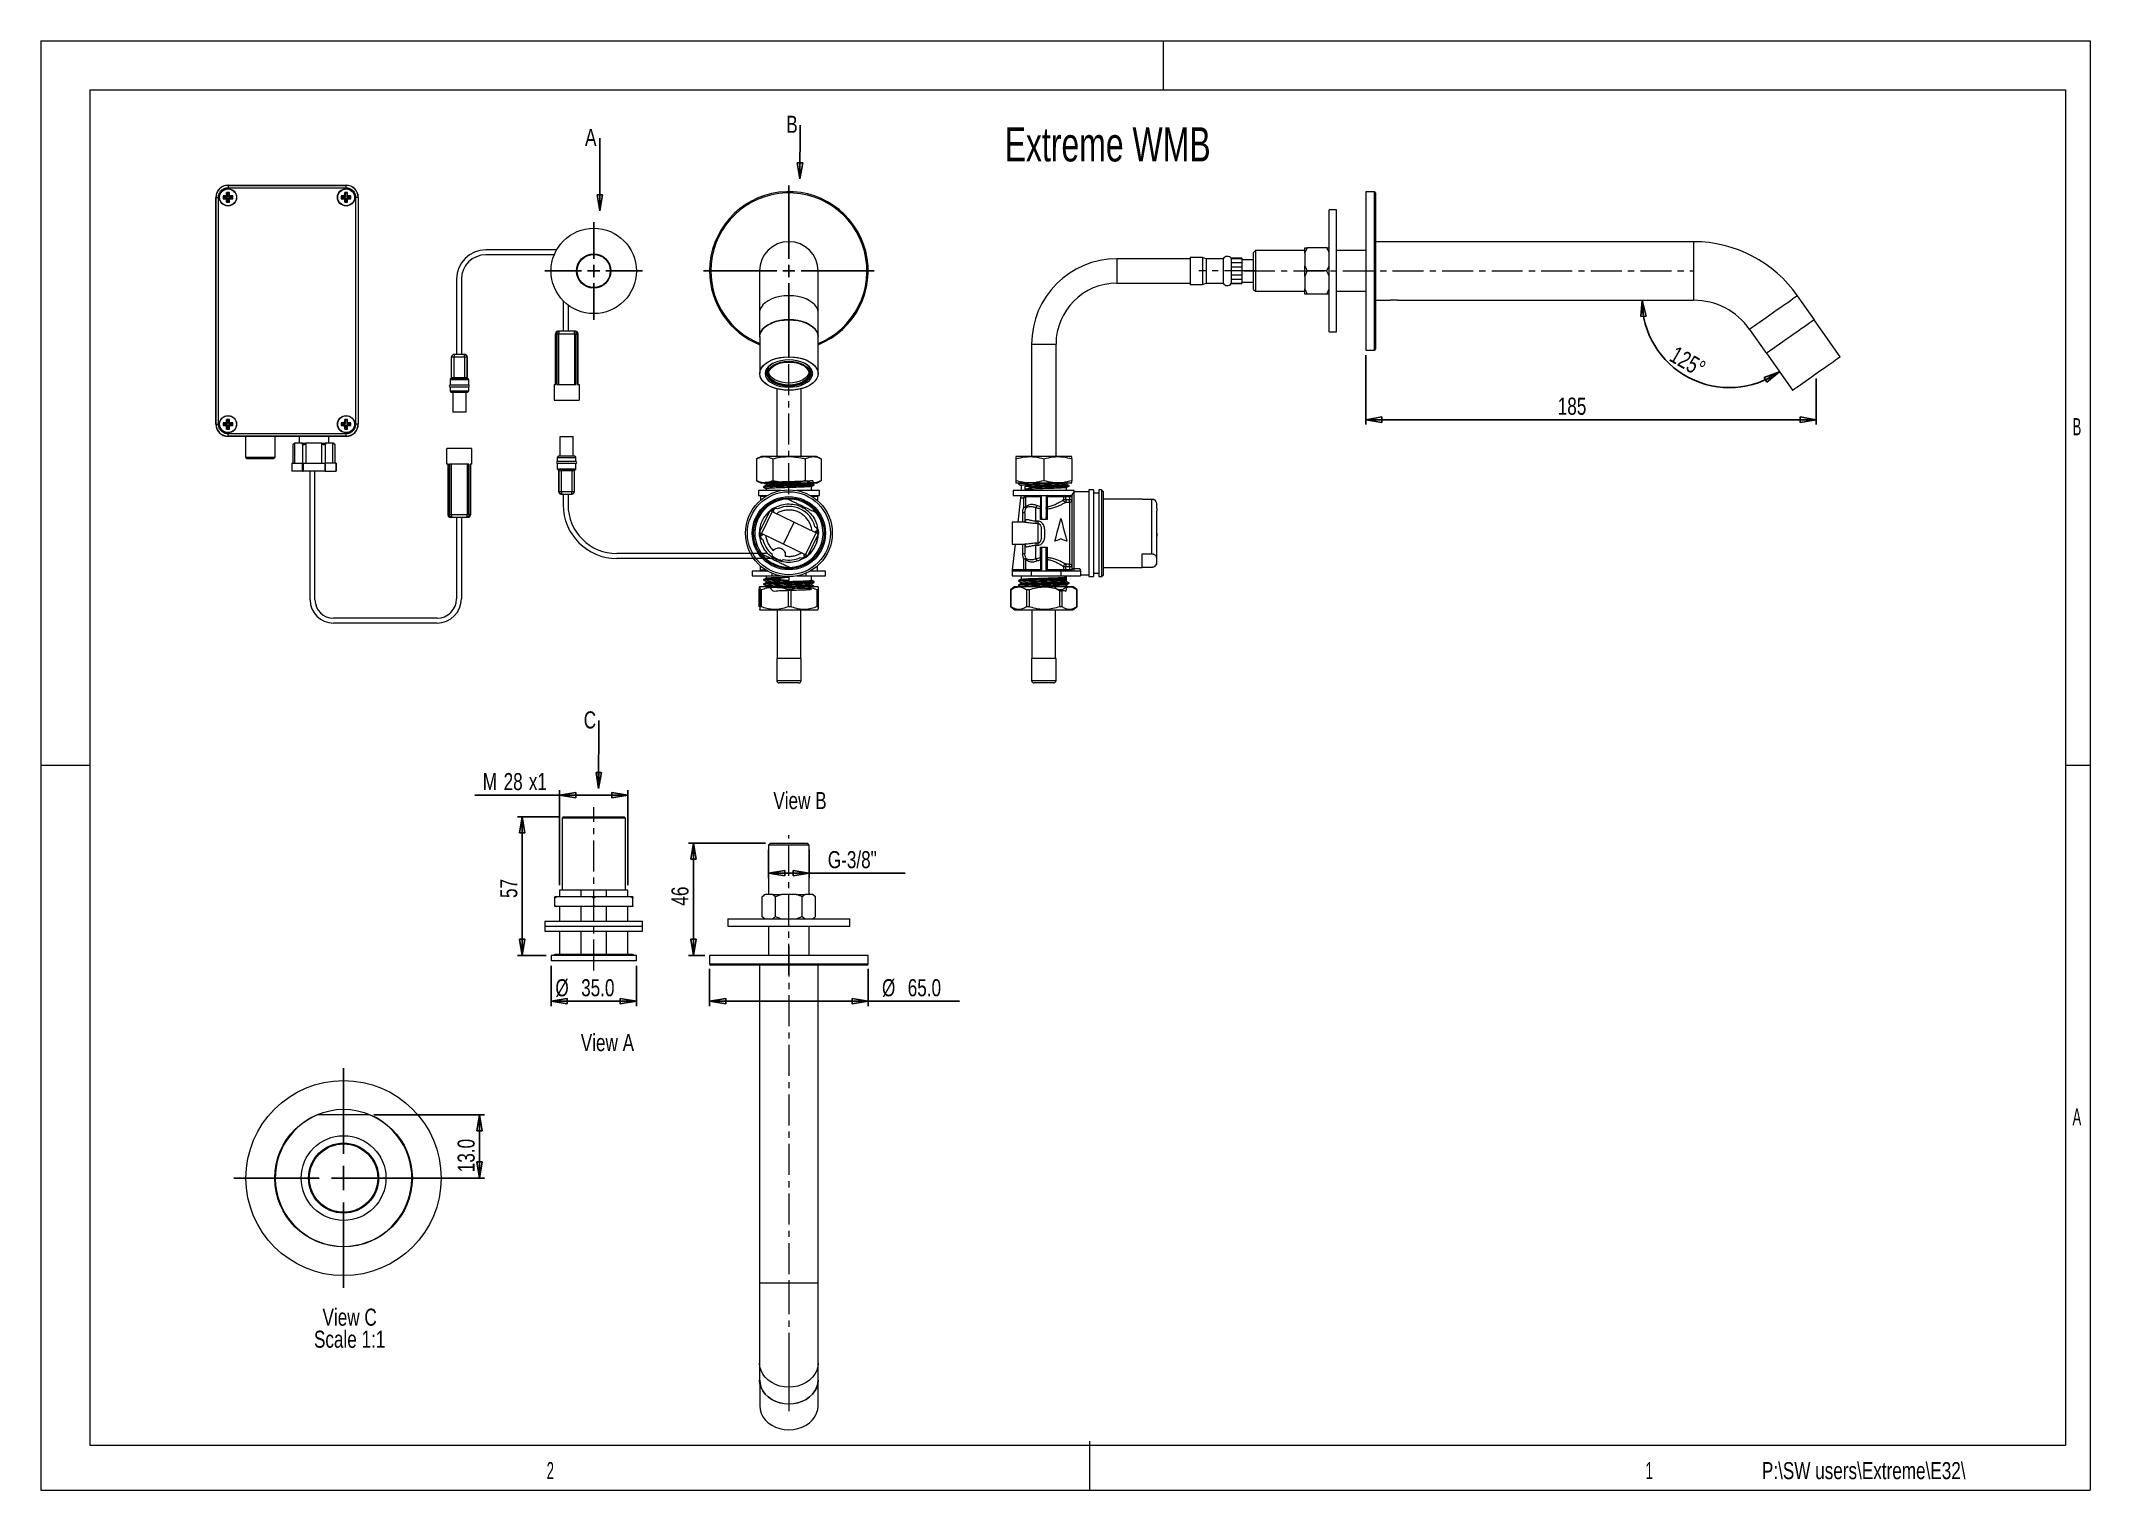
# Model space of a CAD drawing. Header units: millimetres. Extents: x 0 to 420, y 0 to 298.
import ezdxf

# ---------------------------------------------------------------- set-up
doc = ezdxf.new("R2010")
doc.units = ezdxf.units.MM
doc.header["$PDSIZE"] = -1
doc.linetypes.add('CENTER', pattern=[10.16, 6.35, -1.27, 1.27, -1.27])
doc.linetypes.add('CENTERX2', pattern=[20.32, 12.7, -2.54, 2.54, -2.54])
doc.layers.add('LEVEL0', color=179, linetype='Continuous')
doc.styles.add('SLDTEXTSTYLE0', font='TXT', dxfattribs={"width": 0.574367})
doc.styles.add('SLDTEXTSTYLE1', font='TXT', dxfattribs={"width": 0.75})
doc.styles.add('SLDTEXTSTYLE2', font='TXT', dxfattribs={"width": 0.7})
doc.dimstyles.new('SLDDIMSTYLE0', dxfattribs={"dimtxt": 0, "dimasz": 3.302, "dimexe": 0, "dimexo": 0.0625, "dimgap": 0, "dimtad": 0, "dimtih": 1, "dimtoh": 1, "dimdec": 0, "dimrnd": 1e-09, "dimzin": 0, "dimdsep": 46, "dimtxsty": 'Standard', "dimblk1": 'CLOSED', "dimblk2": 'CLOSED', "dimsah": 1, "dimcen": 0.09, "dimadec": 0, "dimazin": 0, "dimtfac": 3.302, "dimtdec": 0, "dimtofl": 0, "dimtmove": 0, "dimatfit": 3, "dimldrblk": 'CLOSED', "dimfxl": 0, "dimfrac": 2, "dimtolj": 1, "dimtzin": 0, "dimarcsym": 0})
doc.dimstyles.new('SLDDIMSTYLE1', dxfattribs={"dimtxt": 3.5, "dimasz": 3.302, "dimexe": 0, "dimexo": 0.0625, "dimgap": 0.875, "dimtad": 1, "dimdec": 0, "dimlfac": 2, "dimrnd": 1e-09, "dimzin": 12, "dimdsep": 46, "dimtxsty": 'SLDTEXTSTYLE1', "dimblk1": 'CLOSED', "dimblk2": 'CLOSED', "dimsah": 1, "dimcen": 0.09, "dimadec": 0, "dimazin": 3, "dimtfac": 1, "dimtdec": 0, "dimtofl": 0, "dimtmove": 0, "dimatfit": 3, "dimldrblk": 'CLOSED', "dimfxl": 0, "dimfrac": 2, "dimtolj": 1, "dimtzin": 12, "dimarcsym": 0})
doc.dimstyles.new('SLDDIMSTYLE2', dxfattribs={"dimtxt": 3.5, "dimasz": 3.302, "dimexe": 0, "dimexo": 0.0625, "dimgap": 0.875, "dimtad": 1, "dimdec": 4, "dimlfac": 2, "dimzin": 12, "dimdsep": 46, "dimtxsty": 'SLDTEXTSTYLE1', "dimblk1": 'CLOSED', "dimblk2": 'CLOSED', "dimsah": 1, "dimcen": 0.09, "dimadec": 0, "dimazin": 3, "dimtfac": 1, "dimtdec": 0, "dimtofl": 0, "dimtmove": 0, "dimatfit": 3, "dimldrblk": 'CLOSED', "dimfxl": 0, "dimfrac": 2, "dimtolj": 1, "dimtzin": 12, "dimarcsym": 0})
doc.dimstyles.new('SLDDIMSTYLE3', dxfattribs={"dimtxt": 3.5, "dimasz": 3.302, "dimexe": 0, "dimexo": 0.0625, "dimgap": 0.875, "dimtad": 1, "dimdec": 1, "dimlfac": 2, "dimrnd": 1e-09, "dimzin": 4, "dimdsep": 46, "dimtxsty": 'SLDTEXTSTYLE1', "dimblk1": 'CLOSED', "dimblk2": 'CLOSED', "dimsah": 1, "dimcen": 0.09, "dimadec": 0, "dimazin": 1, "dimtfac": 1, "dimtdec": 1, "dimtofl": 0, "dimtmove": 0, "dimatfit": 3, "dimldrblk": 'CLOSED', "dimfxl": 0, "dimfrac": 2, "dimtolj": 1, "dimtzin": 12, "dimarcsym": 0})
doc.dimstyles.new('SLDDIMSTYLE4', dxfattribs={"dimtxt": 3.5, "dimasz": 3.302, "dimexe": 0, "dimexo": 0.0625, "dimgap": 0.875, "dimtad": 1, "dimdec": 1, "dimlfac": 2, "dimrnd": 1e-09, "dimzin": 12, "dimdsep": 46, "dimtxsty": 'SLDTEXTSTYLE1', "dimblk1": 'CLOSED', "dimblk2": 'CLOSED', "dimsah": 1, "dimcen": 0.09, "dimadec": 0, "dimazin": 3, "dimtfac": 1, "dimtdec": 1, "dimtofl": 0, "dimtmove": 0, "dimatfit": 3, "dimldrblk": 'CLOSED', "dimfxl": 0, "dimfrac": 2, "dimtolj": 1, "dimtzin": 12, "dimarcsym": 0})
doc.dimstyles.new('SLDDIMSTYLE5', dxfattribs={"dimtxt": 3.5, "dimasz": 3.302, "dimexe": 0, "dimexo": 0.0625, "dimgap": 0.875, "dimtad": 1, "dimdec": 1, "dimrnd": 1e-09, "dimzin": 4, "dimdsep": 46, "dimtxsty": 'SLDTEXTSTYLE1', "dimblk1": 'CLOSED', "dimblk2": 'CLOSED', "dimsah": 1, "dimcen": 0.09, "dimadec": 0, "dimazin": 1, "dimtfac": 1, "dimtdec": 1, "dimtofl": 0, "dimtmove": 0, "dimatfit": 3, "dimldrblk": 'CLOSED', "dimfxl": 0, "dimfrac": 2, "dimtolj": 1, "dimtzin": 12, "dimarcsym": 0})

msp = doc.modelspace()

# ---------------------------------------------------------------- texts
at = {"layer": 'LEVEL0', "color": 7, "attachment_point": 3}
for s, insert, char_height, style in [('Extreme WMB', (239.247362, 279.808441), 7, 'SLDTEXTSTYLE2'), ('View B', (160.540089, 143.568068), 3.5, 'SLDTEXTSTYLE1'), ('View A', (121.070546, 93.958086), 3.5, 'SLDTEXTSTYLE1')]:
    msp.add_mtext(s, dxfattribs=dict(at, insert=insert, char_height=char_height, style=style))
at = {"layer": 'LEVEL0', "color": 179, "char_height": 3.5, "attachment_point": 1, "style": 'SLDTEXTSTYLE0'}
for s, insert in [('B', (415.916107, 220.194023)), ('A', (415.916107, 78.731156)), ('2', (103.154648, 6.22971)), ('1', (328.393669, 6.22971))]:
    msp.add_mtext(s, dxfattribs=dict(at, insert=insert))
at = {"layer": 'LEVEL0', "insert": (352.245697, 6.224849), "char_height": 3.5, "attachment_point": 1, "style": 'SLDTEXTSTYLE1'}
msp.add_mtext('P:\\\\SW users\\\\Extreme\\\\E32\\\\', dxfattribs=at)

# ---------------------------------------------------------------- blocks, each defined once
blk = doc.blocks.new('SW_NOTE_0')
at = {"layer": 'LEVEL0', "color": 0, "insert": (-0.52, 1.91), "char_height": 3.5, "attachment_point": 3, "style": 'SLDTEXTSTYLE1'}
blk.add_mtext('B', dxfattribs=at)
blk = doc.blocks.new('_CLOSED')
at = {"color": 0, "linetype": 'ByBlock', "lineweight": -2}
for p, q in [((-1, 0.166667), (0, 0)), ((-1, 0.166667), (-1, -0.166667)), ((0, 0), (-1, -0.166667)), ((0, 0), (-1, 0))]:
    blk.add_line(p, q, dxfattribs=at)
blk = doc.blocks.new('SW_NOTE_1')
at = {"layer": 'LEVEL0', "color": 0, "char_height": 3.5, "attachment_point": 2, "style": 'SLDTEXTSTYLE1'}
for s, insert in [('View C', (7.93, 4.51)), ('Scale 1:1', (7.93, -0.01))]:
    blk.add_mtext(s, dxfattribs=dict(at, insert=insert))
blk = doc.blocks.new('SW_NOTE_2')
at = {"layer": 'LEVEL0', "color": 0, "insert": (-0.72, 1.9), "char_height": 3.5, "attachment_point": 3, "style": 'SLDTEXTSTYLE1'}
blk.add_mtext('A', dxfattribs=at)
blk = doc.blocks.new('SW_NOTE_3')
at = {"layer": 'LEVEL0', "color": 0, "insert": (-0.55, 1.87), "char_height": 3.5, "attachment_point": 3, "style": 'SLDTEXTSTYLE1'}
blk.add_mtext('C', dxfattribs=at)
blk = doc.blocks.new('SW_CENTERMARKSYMBOL_0')
at = {"layer": 'LEVEL0', "color": 0}
for p, q in [((0, 2.5), (0, 10)), ((-2.5, 0), (-10, 0)), ((0, 0), (-1.25, 0)), ((0, 0), (0, 1.25)), ((0, 0), (0, -1.25)), ((0, 0), (1.25, 0)), ((2.5, 0), (10, 0)), ((0, -2.5), (0, -10))]:
    blk.add_line(p, q, dxfattribs=at)
blk = doc.blocks.new('SW_CENTERMARKSYMBOL_1')
at = {"layer": 'LEVEL0', "color": 0}
for p, q in [((0, 2.5), (0, 17.5)), ((-2.5, 0), (-17.5, 0)), ((0, 0), (-1.25, 0)), ((0, 0), (0, 1.25)), ((0, 0), (0, -1.25)), ((0, 0), (1.25, 0)), ((2.5, 0), (17.5, 0)), ((0, -2.5), (0, -17.5))]:
    blk.add_line(p, q, dxfattribs=at)
blk = doc.blocks.new('_D')
at = {"layer": 'LEVEL0', "color": 7}
for p, q in [((271.06, 233.11), (271.06, 218.88)), ((363.39, 228.34), (363.39, 218.88)), ((363.39, 219.88), (271.06, 219.88))]:
    blk.add_line(p, q, dxfattribs=at)
at = {"layer": 'LEVEL0', "color": 7, "xscale": 3.302, "yscale": 3.302, "rotation": 180.0000000000004}
blk.add_blockref('_CLOSED', (271.06, 219.88), dxfattribs=at)
at = {"layer": 'LEVEL0', "color": 7, "xscale": 3.302, "yscale": 3.302}
blk.add_blockref('_CLOSED', (363.39, 219.88), dxfattribs=at)
at = {"layer": 'LEVEL0', "color": 7, "insert": (310.4, 224.39), "char_height": 3.5, "attachment_point": 1, "style": 'SLDTEXTSTYLE1'}
blk.add_mtext('185', dxfattribs=at)
blk = doc.blocks.new('_D_1')
at = {"layer": 'LEVEL0', "color": 7}
blk.add_arc((345.57, 244.36), 17.9, 180, 305, dxfattribs=at)
at = {"layer": 'LEVEL0', "color": 7, "xscale": 3.302, "yscale": 3.302}
for p, rotation in [((327.67, 244.36, -16.25), 95.22604939876862), ((355.84, 229.7, -16.25), 29.77395060123249)]:
    blk.add_blockref('_CLOSED', p, dxfattribs=dict(at, rotation=rotation))
at = {"layer": 'LEVEL0', "color": 7, "insert": (334.75, 235.13), "char_height": 3.5, "attachment_point": 1, "rotation": 330.254, "style": 'SLDTEXTSTYLE1'}
blk.add_mtext('125°', dxfattribs=at)
blk = doc.blocks.new('_D_2')
at = {"layer": 'LEVEL0', "color": 7}
for p, q in [((105.55, 138.47), (97.15, 138.47)), ((98.15, 110.07), (98.15, 138.47)), ((103.05, 110.07), (97.15, 110.07))]:
    blk.add_line(p, q, dxfattribs=at)
at = {"layer": 'LEVEL0', "color": 7, "xscale": 3.302, "yscale": 3.302}
for p, rotation in [((98.15, 138.47, 1.47), 90.0000000000004), ((98.15, 110.07, 1.47), 270.0000000000004)]:
    blk.add_blockref('_CLOSED', p, dxfattribs=dict(at, rotation=rotation))
at = {"layer": 'LEVEL0', "color": 7, "insert": (93.64, 121.85), "char_height": 3.5, "attachment_point": 1, "rotation": 90, "style": 'SLDTEXTSTYLE1'}
blk.add_mtext('57', dxfattribs=at)
blk = doc.blocks.new('_D_3')
at = {"layer": 'LEVEL0', "color": 7}
for p, q in [((104.05, 107.97), (104.05, 99.69)), ((121.55, 107.97), (121.55, 99.69)), ((121.55, 100.69), (104.05, 100.69))]:
    blk.add_line(p, q, dxfattribs=at)
at = {"layer": 'LEVEL0', "color": 7, "xscale": 3.302, "yscale": 3.302, "rotation": 180.0000000000004}
blk.add_blockref('_CLOSED', (104.05, 100.69, 1.47), dxfattribs=at)
at = {"layer": 'LEVEL0', "color": 7, "xscale": 3.302, "yscale": 3.302}
blk.add_blockref('_CLOSED', (121.55, 100.69, 1.47), dxfattribs=at)
at = {"layer": 'LEVEL0', "color": 7, "char_height": 3.5, "attachment_point": 1, "style": 'SLDTEXTSTYLE1'}
for s, insert in [('%%c', (104.94, 105.2)), ('35.0', (110.22, 105.2))]:
    blk.add_mtext(s, dxfattribs=dict(at, insert=insert))
blk = doc.blocks.new('_D_4')
at = {"layer": 'LEVEL0', "color": 7}
for p, q in [((136.55, 107.32), (136.55, 99.69)), ((169.05, 107.32), (169.05, 99.69)), ((136.55, 100.69), (169.05, 100.69)), ((169.05, 100.69), (187.8, 100.69))]:
    blk.add_line(p, q, dxfattribs=at)
at = {"layer": 'LEVEL0', "color": 7, "xscale": 3.302, "yscale": 3.302, "rotation": 180.0000000000004}
blk.add_blockref('_CLOSED', (136.55, 100.69, 1.47), dxfattribs=at)
at = {"layer": 'LEVEL0', "color": 7, "xscale": 3.302, "yscale": 3.302}
blk.add_blockref('_CLOSED', (169.05, 100.69, 1.47), dxfattribs=at)
at = {"layer": 'LEVEL0', "color": 7, "char_height": 3.5, "attachment_point": 1, "style": 'SLDTEXTSTYLE1'}
for s, insert in [('%%c', (171.89, 105.2)), ('65.0', (177.16, 105.2))]:
    blk.add_mtext(s, dxfattribs=dict(at, insert=insert))
blk = doc.blocks.new('_D_5')
at = {"layer": 'LEVEL0', "color": 7}
for p, q in [((148.01, 133.07), (132.23, 133.07)), ((133.23, 110.07), (133.23, 133.07)), ((135.55, 110.07), (132.23, 110.07))]:
    blk.add_line(p, q, dxfattribs=at)
at = {"layer": 'LEVEL0', "color": 7, "xscale": 3.302, "yscale": 3.302}
for p, rotation in [((133.23, 133.07, 1.47), 90.0000000000004), ((133.23, 110.07, 1.47), 270.0000000000004)]:
    blk.add_blockref('_CLOSED', p, dxfattribs=dict(at, rotation=rotation))
at = {"layer": 'LEVEL0', "color": 7, "insert": (128.72, 120.28), "char_height": 3.5, "attachment_point": 1, "rotation": 90, "style": 'SLDTEXTSTYLE1'}
blk.add_mtext('46', dxfattribs=at)
blk = doc.blocks.new('_D_6')
at = {"layer": 'LEVEL0', "color": 7}
for p, q in [((148.64, 131.69), (148.64, 125.94)), ((156.97, 131.69), (156.97, 125.94)), ((156.97, 126.94), (148.64, 126.94)), ((156.97, 126.94), (176.65, 126.94))]:
    blk.add_line(p, q, dxfattribs=at)
at = {"layer": 'LEVEL0', "color": 7, "xscale": 3.302, "yscale": 3.302, "rotation": 180.0000000000004}
blk.add_blockref('_CLOSED', (148.64, 126.94, 1.47), dxfattribs=at)
at = {"layer": 'LEVEL0', "color": 7, "xscale": 3.302, "yscale": 3.302}
blk.add_blockref('_CLOSED', (156.97, 126.94, 1.47), dxfattribs=at)
at = {"layer": 'LEVEL0', "color": 7, "insert": (160.78, 131.45), "char_height": 3.5, "attachment_point": 1, "style": 'SLDTEXTSTYLE1'}
blk.add_mtext('G-3/8"', dxfattribs=at)
blk = doc.blocks.new('_D_7')
at = {"layer": 'LEVEL0', "color": 7}
for p, q in [((105.8, 142.94), (88.46, 142.94)), ((105.8, 124.47), (105.8, 143.94)), ((119.8, 142.94), (105.8, 142.94)), ((119.8, 124.47), (119.8, 143.94))]:
    blk.add_line(p, q, dxfattribs=at)
at = {"layer": 'LEVEL0', "color": 7, "xscale": 3.302, "yscale": 3.302, "rotation": 180.0000000000004}
blk.add_blockref('_CLOSED', (105.8, 142.94, 1.47), dxfattribs=at)
at = {"layer": 'LEVEL0', "color": 7, "xscale": 3.302, "yscale": 3.302}
blk.add_blockref('_CLOSED', (119.8, 142.94, 1.47), dxfattribs=at)
at = {"layer": 'LEVEL0', "color": 7, "char_height": 3.5, "attachment_point": 1, "style": 'SLDTEXTSTYLE1'}
for s, insert in [('M', (90.05, 147.45)), ('28', (94.33, 147.45)), ('x1', (99.5, 147.45))]:
    blk.add_mtext(s, dxfattribs=dict(at, insert=insert))
blk = doc.blocks.new('_D_8')
at = {"layer": 'LEVEL0', "color": 7}
for p, q in [((67.72, 77.43), (90.4, 77.43)), ((89.4, 64.43), (89.4, 77.43)), ((62.52, 64.43), (90.4, 64.43))]:
    blk.add_line(p, q, dxfattribs=at)
at = {"layer": 'LEVEL0', "color": 7, "xscale": 3.302, "yscale": 3.302}
for p, rotation in [((89.4, 77.43, 29.5), 90.0000000000004), ((89.4, 64.43, 29.5), 270.0000000000004)]:
    blk.add_blockref('_CLOSED', p, dxfattribs=dict(at, rotation=rotation))
at = {"layer": 'LEVEL0', "color": 7, "insert": (84.89, 65.64, 29.5), "char_height": 3.5, "attachment_point": 1, "rotation": 90, "style": 'SLDTEXTSTYLE1'}
blk.add_mtext('13.0', dxfattribs=at)
blk = doc.blocks.new('SW_CENTERMARKSYMBOL_2')
at = {"layer": 'LEVEL0', "color": 0}
for p, q in [((0, 5), (0, 22.5)), ((-5, 0), (-22.5, 0)), ((0, 0), (-2.5, 0)), ((0, 0), (0, 2.5)), ((0, 0), (0, -2.5)), ((0, 0), (2.5, 0)), ((5, 0), (22.5, 0)), ((0, -5), (0, -22.5))]:
    blk.add_line(p, q, dxfattribs=at)

# ---------------------------------------------------------------- dimensions: what is measured, and where the dimension line sits
at = {"layer": 'LEVEL0', "color": 7}
dim = msp.add_angular_dim_2l(base=(337.308694, 228.484804), line1=((358.490953, 225.914195), (353.185371, 233.491352)), line2=((338.255305, 244.361854), (277.555305, 244.361854)), dimstyle='SLDDIMSTYLE2', dxfattribs=at)
dim.commit()
dim.dimension.update_dxf_attribs({"geometry": '_D_1', "text_midpoint": (336.692815, 228.820913), "dimtype": 162})
dim = msp.add_linear_dim(base=(271.055305, 219.883204), p1=(363.385387, 229.341314), p2=(271.055305, 234.111854), dimstyle='SLDDIMSTYLE1', dxfattribs=at)
dim.commit()
dim.dimension.update_dxf_attribs({"geometry": '_D', "text_midpoint": (314.282324, 219.883204), "dimtype": 160})
dim = msp.add_linear_dim(base=(105.800929, 142.938112), p1=(119.800929, 123.468632), p2=(105.800929, 123.468632), angle=0, text='M<>x1', dimstyle='SLDDIMSTYLE1', dxfattribs=at)
dim.commit()
dim.dimension.update_dxf_attribs({"geometry": '_D_7', "text_midpoint": (97.187827, 142.938112), "dimtype": 160})
for base, p1, p2, dimstyle, picture, middle in [((98.14917, 138.468632), (104.050929, 110.068632), (106.550929, 138.468632), 'SLDDIMSTYLE1', '_D_2', (98.14917, 124.435154)), ((133.230085, 133.068632), (136.550929, 110.068632), (149.010929, 133.068632), 'SLDDIMSTYLE1', '_D_5', (133.230085, 122.863027)), ((89.398812, 77.434641), (61.520069, 64.434641), (66.716221, 77.434641), 'SLDDIMSTYLE5', '_D_8', (89.398812, 71.58528))]:
    dim = msp.add_linear_dim(base=base, p1=p1, p2=p2, angle=90, dimstyle=dimstyle, dxfattribs=at)
    dim.commit()
    dim.dimension.update_dxf_attribs({"geometry": picture, "text_midpoint": middle, "dimtype": 160})
for base, p1, p2, text, dimstyle, picture, middle in [((148.635929, 126.938406), (156.965929, 132.693632), (148.635929, 132.693632), 'G-3/8"', 'SLDDIMSTYLE4', '_D_6', (167.922288, 126.938406)), ((104.050929, 100.689169), (121.550929, 108.968632), (104.050929, 108.968632), '%%c<>', 'SLDDIMSTYLE3', '_D_3', (112.10608, 100.689169)), ((169.050929, 100.689169), (136.550929, 108.318632), (169.050929, 108.318632), '%%c<>', 'SLDDIMSTYLE3', '_D_4', (179.050929, 100.689169))]:
    dim = msp.add_linear_dim(base=base, p1=p1, p2=p2, text=text, dimstyle=dimstyle, dxfattribs=at)
    dim.commit()
    dim.dimension.update_dxf_attribs({"geometry": picture, "text_midpoint": middle, "dimtype": 160})

# ---------------------------------------------------------------- linework, layer by layer
at = {"color": 7, "linetype": 'Continuous', "lineweight": 15}
for p, q in [((35.339342, 218.950526), (35.339342, 265.450525)), ((37.529868, 265.759999), (36.854127, 265.73574)), ((37.009751, 265.580116), (36.854127, 265.73574)), ((36.854127, 265.73574), (36.854127, 265.165309)), ((36.854127, 265.165309), (37.009751, 265.320933)), ((36.854127, 265.165309), (37.529868, 265.14105)), ((37.009751, 265.580116), (37.709751, 265.580116)), ((37.009751, 265.580116), (37.009751, 265.320933)), ((37.709751, 265.320933), (37.009751, 265.320933)), ((37.529868, 265.759999), (37.554127, 266.435741)), ((37.709751, 265.580116), (37.529868, 265.759999)), ((37.529868, 265.14105), (37.709751, 265.320933)), ((37.554127, 264.465312), (37.529868, 265.14105)), ((37.709751, 266.280117), (37.554127, 266.435741)), ((38.124557, 266.435741), (37.554127, 266.435741)), ((37.554127, 264.465312), (37.709751, 264.620936)), ((37.709751, 265.580116), (37.709751, 266.280117)), ((37.968933, 266.280117), (37.709751, 266.280117)), ((37.709751, 265.320933), (37.709751, 264.620936)), ((37.968933, 264.620936), (37.709751, 264.620936)), ((37.839343, 267.950526), (62.039342, 267.950526)), ((37.968933, 266.280117), (38.124557, 266.435741)), ((37.968933, 266.280117), (37.968933, 265.580116)), ((37.968933, 265.580116), (38.148818, 265.759999)), ((37.968933, 265.580116), (38.668933, 265.580116)), ((38.148818, 265.14105), (37.968933, 265.320933)), ((37.968933, 265.320933), (37.968933, 264.620936)), ((38.668933, 265.320933), (37.968933, 265.320933)), ((38.124557, 264.465312), (37.968933, 264.620936)), ((38.148818, 265.759999), (38.124557, 266.435741)), ((38.124557, 264.465312), (38.148818, 265.14105)), ((38.824557, 265.73574), (38.148818, 265.759999)), ((38.148818, 265.14105), (38.824557, 265.165309)), ((38.668933, 265.580116), (38.824557, 265.73574)), ((38.668933, 265.580116), (38.668933, 265.320933)), ((38.824557, 265.165309), (38.668933, 265.320933)), ((38.824557, 265.165309), (38.824557, 265.73574)), ((61.729868, 265.759999), (61.054127, 265.73574)), ((61.209751, 265.580116), (61.054127, 265.73574)), ((61.054127, 265.73574), (61.054127, 265.165309)), ((61.054127, 265.165309), (61.209751, 265.320933)), ((61.054127, 265.165309), (61.729868, 265.14105)), ((61.209751, 265.580116), (61.909751, 265.580116)), ((61.209751, 265.580116), (61.209751, 265.320933)), ((61.909751, 265.320933), (61.209751, 265.320933)), ((61.729868, 265.759999), (61.754127, 266.435741)), ((61.909751, 265.580116), (61.729868, 265.759999)), ((61.729868, 265.14105), (61.909751, 265.320933)), ((61.754127, 264.465312), (61.729868, 265.14105)), ((61.909751, 266.280117), (61.754127, 266.435741)), ((62.324558, 266.435741), (61.754127, 266.435741)), ((61.754127, 264.465312), (61.909751, 264.620936)), ((61.909751, 265.580116), (61.909751, 266.280117)), ((62.168934, 266.280117), (61.909751, 266.280117)), ((61.909751, 265.320933), (61.909751, 264.620936)), ((62.168934, 264.620936), (61.909751, 264.620936)), ((62.168934, 266.280117), (62.324558, 266.435741)), ((62.168934, 266.280117), (62.168934, 265.580116)), ((62.168934, 265.580116), (62.348817, 265.759999)), ((62.168934, 265.580116), (62.868934, 265.580116)), ((62.348817, 265.14105), (62.168934, 265.320933)), ((62.168934, 265.320933), (62.168934, 264.620936)), ((62.868934, 265.320933), (62.168934, 265.320933)), ((62.324558, 264.465312), (62.168934, 264.620936)), ((62.348817, 265.759999), (62.324558, 266.435741)), ((62.324558, 264.465312), (62.348817, 265.14105)), ((63.024557, 265.73574), (62.348817, 265.759999)), ((62.348817, 265.14105), (63.024557, 265.165309)), ((62.868934, 265.580116), (63.024557, 265.73574)), ((62.868934, 265.580116), (62.868934, 265.320933)), ((63.024557, 265.165309), (62.868934, 265.320933)), ((63.024557, 265.165309), (63.024557, 265.73574)), ((64.539342, 265.450525), (64.539342, 218.950526)), ((272.805305, 266.611854), (271.055305, 266.611854)), ((271.055305, 266.611854), (271.055305, 250.361854)), ((273.055305, 266.361855), (273.055305, 250.361854)), ((37.554127, 264.465312), (38.124557, 264.465312)), ((61.754127, 264.465312), (62.324558, 264.465312)), ((265.055305, 262.861855), (263.555306, 262.861855)), ((263.555306, 250.361854), (263.555306, 262.861855)), ((265.055305, 250.361854), (265.055305, 262.861855)), ((338.255306, 256.361854), (273.055305, 256.361854)), ((235.055306, 252.861854), (220.055306, 252.861854)), ((237.555304, 253.111854), (235.055306, 253.111854)), ((235.055306, 253.111854), (235.055306, 247.611854)), ((238.305306, 252.861854), (237.555304, 253.111854)), ((237.555304, 253.111854), (237.555304, 247.611854)), ((241.805305, 252.861854), (238.305306, 252.861854)), ((238.305306, 252.861854), (238.305306, 247.861854)), ((241.805305, 252.861854), (241.805305, 247.861854)), ((245.671331, 252.961854), (243.471331, 252.961854)), ((243.471331, 252.961854), (243.471331, 247.761854)), ((243.505306, 252.918789), (245.671331, 252.918789)), ((243.505306, 252.048444), (243.505306, 252.918789)), ((245.671331, 252.048444), (243.505306, 252.048444)), ((245.671331, 252.961854), (245.671331, 252.918789)), ((245.671331, 252.918789), (245.671331, 252.048444)), ((248.055305, 252.636854), (245.671331, 252.636854)), ((245.671331, 252.048444), (245.671331, 251.232199)), ((248.430306, 254.526854), (248.055305, 254.151854)), ((248.055305, 246.571854), (248.055305, 254.151854)), ((258.555306, 254.526854), (248.430306, 254.526854)), ((248.430306, 254.526854), (248.430306, 246.196854)), ((259.055305, 255.111854), (258.555306, 254.046245)), ((258.555306, 255.111854), (259.055305, 255.111854)), ((258.555306, 254.046245), (258.555306, 255.111854)), ((258.555306, 254.046245), (258.555306, 251.427463)), ((263.055305, 255.111854), (259.055305, 255.111854)), ((271.055305, 254.526854), (265.055305, 254.526854)), ((146.800929, 250.361854), (146.800929, 241.833383)), ((158.800929, 241.833383), (158.800929, 250.361854)), ((220.055306, 247.861854), (235.055306, 247.861854)), ((237.555304, 247.611854), (238.305306, 247.861854)), ((238.305306, 247.861854), (241.805305, 247.861854)), ((243.505306, 251.232199), (245.671331, 251.232199)), ((243.505306, 249.49151), (243.505306, 251.232199)), ((245.671331, 249.49151), (243.505306, 249.49151)), ((243.505306, 248.675264), (245.671331, 248.675264)), ((243.505306, 247.80492), (243.505306, 248.675264)), ((245.671331, 247.80492), (243.505306, 247.80492)), ((245.671331, 251.232199), (245.671331, 249.49151)), ((245.671331, 249.49151), (245.671331, 248.675264)), ((245.671331, 248.675264), (245.671331, 247.80492)), ((245.671331, 248.086854), (248.055305, 248.086854)), ((245.671331, 247.80492), (245.671331, 247.761854)), ((258.555306, 249.296245), (258.555306, 251.427463)), ((259.055305, 250.361854), (258.555306, 249.296245)), ((258.555306, 249.296245), (258.555306, 246.677464)), ((263.055305, 250.361854), (259.055305, 250.361854)), ((263.055305, 250.361854), (263.555306, 251.427463)), ((263.555306, 237.861854), (263.555306, 250.361854)), ((265.055305, 237.861854), (265.055305, 250.361854)), ((271.055305, 250.361854), (271.055305, 234.111855)), ((273.055305, 250.361854), (273.055305, 234.361854)), ((235.055306, 247.611854), (237.555304, 247.611854)), ((243.471331, 247.761854), (245.671331, 247.761854)), ((248.055305, 246.571854), (248.430306, 246.196854)), ((248.430306, 246.196854), (258.555306, 246.196854)), ((258.555306, 245.611854), (258.555306, 246.677464)), ((263.055305, 245.611854), (259.055305, 245.611854)), ((263.055305, 245.611854), (263.555306, 246.677464)), ((263.555306, 245.611854), (263.055305, 245.611854)), ((265.055305, 246.196854), (271.055305, 246.196854)), ((273.055305, 244.361854), (276.064738, 244.361854)), ((277.555305, 244.361854), (338.255306, 244.361854)), ((362.994721, 240.359929), (359.55326, 245.274842)), ((146.800929, 241.833383), (146.800929, 236.918471)), ((158.800929, 236.918471), (158.800929, 241.833383)), ((368.27982, 232.768433), (362.974239, 240.34559)), ((146.825929, 236.918471), (146.825929, 229.341315)), ((158.775929, 229.341315), (158.775929, 236.918471)), ((202.555304, 235.361855), (202.555304, 212.361856)), ((207.555307, 212.361856), (207.555307, 235.361855)), ((263.555306, 237.861854), (265.055305, 237.861854)), ((349.723434, 238.391925), (353.164894, 233.477011)), ((271.055305, 234.111855), (272.805305, 234.111855)), ((353.185368, 233.491352), (358.490956, 225.914195)), ((148.203198, 229.833745), (148.200929, 229.75089)), ((148.200929, 229.75089), (148.200929, 229.546102)), ((148.200929, 229.546102), (148.201804, 229.494652)), ((152.508349, 226.81596), (152.800929, 226.801045)), ((152.800929, 226.801045), (153.090878, 226.815632)), ((157.377392, 229.279535), (157.400929, 229.546102)), ((157.400929, 229.75089), (157.39866, 229.833745)), ((157.400929, 229.546102), (157.400929, 229.75089)), ((150.300929, 226.228604), (150.300929, 212.361856)), ((155.300929, 212.361856), (155.300929, 226.228604)), ((37.529868, 219.26), (36.854127, 219.235741)), ((37.009751, 219.080117), (36.854127, 219.235741)), ((36.854127, 219.235741), (36.854127, 218.665311)), ((36.854127, 218.665311), (37.009751, 218.820935)), ((36.854127, 218.665311), (37.529868, 218.641051)), ((37.009751, 219.080117), (37.709751, 219.080117)), ((37.009751, 219.080117), (37.009751, 218.820935)), ((37.709751, 218.820935), (37.009751, 218.820935)), ((37.529868, 219.26), (37.554127, 219.935741)), ((37.709751, 219.080117), (37.529868, 219.26)), ((37.529868, 218.641051), (37.709751, 218.820935)), ((37.554127, 217.965311), (37.529868, 218.641051)), ((37.709751, 219.780117), (37.554127, 219.935741)), ((38.124557, 219.935741), (37.554127, 219.935741)), ((37.709751, 219.080117), (37.709751, 219.780117)), ((37.968933, 219.780117), (37.709751, 219.780117)), ((37.709751, 218.820935), (37.709751, 218.120935)), ((37.968933, 219.780117), (38.124557, 219.935741)), ((37.968933, 219.780117), (37.968933, 219.080117)), ((37.968933, 219.080117), (38.148818, 219.26)), ((37.968933, 219.080117), (38.668933, 219.080117)), ((38.148818, 218.641051), (37.968933, 218.820935)), ((37.968933, 218.820935), (37.968933, 218.120935)), ((38.668933, 218.820935), (37.968933, 218.820935)), ((38.148818, 219.26), (38.124557, 219.935741)), ((38.124557, 217.965311), (38.148818, 218.641051)), ((38.824557, 219.235741), (38.148818, 219.26)), ((38.148818, 218.641051), (38.824557, 218.665311)), ((38.668933, 219.080117), (38.824557, 219.235741)), ((38.668933, 219.080117), (38.668933, 218.820935)), ((38.824557, 218.665311), (38.668933, 218.820935)), ((38.824557, 218.665311), (38.824557, 219.235741)), ((61.729868, 219.26), (61.054127, 219.235741)), ((61.209751, 219.080117), (61.054127, 219.235741)), ((61.054127, 219.235741), (61.054127, 218.665311)), ((61.054127, 218.665311), (61.209751, 218.820935)), ((61.054127, 218.665311), (61.729868, 218.641051)), ((61.209751, 219.080117), (61.909751, 219.080117)), ((61.209751, 219.080117), (61.209751, 218.820935)), ((61.909751, 218.820935), (61.209751, 218.820935)), ((61.729868, 219.26), (61.754127, 219.935741)), ((61.909751, 219.080117), (61.729868, 219.26)), ((61.729868, 218.641051), (61.909751, 218.820935)), ((61.754127, 217.965311), (61.729868, 218.641051)), ((61.909751, 219.780117), (61.754127, 219.935741)), ((62.324558, 219.935741), (61.754127, 219.935741)), ((61.909751, 219.080117), (61.909751, 219.780117)), ((62.168934, 219.780117), (61.909751, 219.780117)), ((61.909751, 218.820935), (61.909751, 218.120935)), ((62.168934, 219.780117), (62.324558, 219.935741)), ((62.168934, 219.780117), (62.168934, 219.080117)), ((62.168934, 219.080117), (62.348817, 219.26)), ((62.168934, 219.080117), (62.868934, 219.080117)), ((62.348817, 218.641051), (62.168934, 218.820935)), ((62.168934, 218.820935), (62.168934, 218.120935)), ((62.868934, 218.820935), (62.168934, 218.820935)), ((62.348817, 219.26), (62.324558, 219.935741)), ((62.324558, 217.965311), (62.348817, 218.641051)), ((63.024557, 219.235741), (62.348817, 219.26)), ((62.348817, 218.641051), (63.024557, 218.665311)), ((62.868934, 219.080117), (63.024557, 219.235741)), ((62.868934, 219.080117), (62.868934, 218.820935)), ((63.024557, 218.665311), (62.868934, 218.820935)), ((63.024557, 218.665311), (63.024557, 219.235741)), ((37.554127, 217.965311), (37.709751, 218.120935)), ((37.554127, 217.965311), (38.124557, 217.965311)), ((37.968933, 218.120935), (37.709751, 218.120935)), ((62.039342, 216.450526), (37.839343, 216.450526)), ((38.124557, 217.965311), (37.968933, 218.120935)), ((41.389342, 216.450526), (41.389342, 212.200526)), ((47.489342, 212.200526), (47.489342, 216.450526)), ((51.501842, 215.100526), (51.101842, 214.700526)), ((51.101842, 214.700526), (51.101842, 211.000526)), ((51.501842, 215.100526), (51.520829, 215.100526)), ((51.558033, 215.100526), (51.520829, 215.100526)), ((51.558033, 211.000526), (51.558033, 215.100526)), ((53.143529, 215.100526), (51.558033, 215.100526)), ((52.389342, 216.450526), (52.389342, 215.100526)), ((53.076842, 214.884632), (53.076842, 211.000526)), ((53.145611, 215.100526), (53.814561, 215.100526)), ((53.828958, 215.100526), (53.814561, 215.100526)), ((53.828958, 211.000526), (53.828958, 215.100526)), ((57.049727, 215.100526), (53.828958, 215.100526)), ((57.049727, 211.000526), (57.049727, 215.100526)), ((57.064124, 215.100526), (57.049727, 215.100526)), ((57.064124, 215.100526), (57.733074, 215.100526)), ((59.320652, 215.100526), (57.73486, 215.100526)), ((57.801842, 211.000526), (57.801842, 214.884183)), ((58.489342, 215.100526), (58.489342, 216.450526)), ((59.320652, 211.000526), (59.320652, 215.100526)), ((59.357855, 215.100526), (59.320652, 215.100526)), ((59.357855, 215.100526), (59.376842, 215.100526)), ((59.776842, 214.700526), (59.376842, 215.100526)), ((59.776842, 211.000526), (59.776842, 214.700526)), ((61.754127, 217.965311), (61.909751, 218.120935)), ((61.754127, 217.965311), (62.324558, 217.965311)), ((62.168934, 218.120935), (61.909751, 218.120935)), ((62.324558, 217.965311), (62.168934, 218.120935)), ((41.389342, 212.200526), (41.63997, 211.949899)), ((41.389342, 212.200526), (44.439343, 212.200526)), ((44.439343, 212.200526), (47.489342, 212.200526)), ((47.238716, 211.949899), (47.489342, 212.200526)), ((50.893746, 211.000526), (50.893746, 209.300526)), ((50.907143, 211.000526), (50.893746, 211.000526)), ((50.907143, 211.000526), (53.129941, 211.000526)), ((53.216544, 211.000526), (53.129941, 211.000526)), ((53.216544, 211.000526), (57.662141, 211.000526)), ((57.748743, 211.000526), (57.662141, 211.000526)), ((59.971542, 211.000526), (57.748743, 211.000526)), ((59.971542, 211.000526), (59.984939, 211.000526)), ((59.984939, 209.300526), (59.984939, 211.000526)), ((147.161401, 212.361856), (146.161401, 211.861855)), ((146.161401, 211.861855), (146.161401, 207.361853)), ((158.440457, 212.361856), (147.161401, 212.361856)), ((149.481165, 211.861855), (149.481165, 207.361853)), ((156.120693, 211.861855), (156.120693, 207.361853)), ((159.440457, 211.861855), (158.440457, 212.361856)), ((159.440457, 211.861855), (159.440457, 207.361853)), ((199.415778, 212.361856), (199.305309, 212.306617)), ((199.305309, 211.861855), (199.305309, 207.361853)), ((210.694832, 212.361856), (199.415778, 212.361856)), ((205.055302, 211.861855), (205.055302, 207.361853)), ((210.805306, 212.306617), (210.694832, 212.361856)), ((210.805306, 211.861855), (210.805306, 207.361853)), ((50.893746, 209.300526), (50.907143, 209.300526)), ((53.129941, 209.300526), (50.907143, 209.300526)), ((53.129941, 209.300526), (53.216544, 209.300526)), ((57.662141, 209.300526), (53.216544, 209.300526)), ((57.748743, 209.300526), (57.662141, 209.300526)), ((57.748743, 209.300526), (59.971542, 209.300526)), ((59.984939, 209.300526), (59.971542, 209.300526)), ((146.161401, 207.361853), (147.161401, 206.861856)), ((158.440457, 206.861856), (147.161401, 206.861856)), ((148.175929, 206.644157), (148.175929, 206.431428)), ((157.425929, 205.361853), (157.425929, 206.186323)), ((158.440457, 206.861856), (159.440457, 207.361853)), ((199.305309, 206.91709), (199.415778, 206.861856)), ((210.694832, 206.861856), (199.415778, 206.861856)), ((200.430309, 206.417462), (200.430309, 205.361853)), ((209.680302, 206.653891), (209.680302, 206.861856)), ((209.680302, 205.361853), (209.680302, 205.959594)), ((210.694832, 206.861856), (210.805306, 206.91709)), ((146.550929, 205.361853), (146.550929, 204.361854)), ((151.173815, 205.361853), (146.550929, 205.361853)), ((146.550929, 204.361854), (148.425143, 204.361854)), ((146.950929, 204.111854), (146.950929, 204.361854)), ((146.950929, 204.111854), (146.950929, 203.319127)), ((148.175929, 205.737149), (148.175929, 205.361853)), ((149.380226, 201.569373), (149.586575, 201.720288)), ((149.386501, 201.362031), (150.064632, 201.723104)), ((159.050929, 205.361853), (154.428043, 205.361853)), ((157.176715, 204.361854), (159.050929, 204.361854)), ((158.650929, 204.361854), (158.650929, 204.111854)), ((158.650929, 204.111854), (158.650929, 203.319127)), ((159.050929, 204.361854), (159.050929, 205.361853)), ((198.805307, 205.361853), (198.805307, 204.361854)), ((211.305307, 205.361853), (198.805307, 205.361853)), ((198.805307, 204.361854), (210.558062, 204.361854)), ((200.292712, 203.861853), (199.715783, 198.861854)), ((204.605309, 199.979344), (204.605309, 204.111854)), ((205.505302, 204.111854), (205.505302, 199.979344)), ((210.651064, 204.342788), (210.555305, 204.361854)), ((210.651041, 204.342531), (210.558062, 204.361854)), ((210.805306, 204.227628), (210.805306, 189.111853)), ((211.305307, 205.111856), (211.305307, 205.361853)), ((214.305305, 205.111856), (211.305307, 205.111856)), ((215.205306, 205.511855), (214.305305, 205.511855)), ((214.305305, 205.511855), (214.305305, 187.711852)), ((215.205306, 205.511855), (215.205306, 187.711852)), ((216.305306, 204.799356), (215.205306, 204.799356)), ((216.905305, 205.511855), (216.305306, 205.511855)), ((216.305306, 205.511855), (216.305306, 187.711852)), ((217.305304, 205.111856), (216.905305, 205.511855)), ((216.905305, 205.511855), (216.905305, 187.711852)), ((217.305304, 188.111855), (217.305304, 205.111856)), ((225.205304, 203.611853), (217.305304, 203.611853)), ((225.205304, 203.611853), (225.205304, 203.609387)), ((225.205304, 203.609387), (227.205304, 203.609387)), ((228.205306, 201.605281), (228.205306, 201.324189)), ((146.869243, 196.969068), (148.820376, 201.024076)), ((149.002201, 201.300809), (148.908137, 201.177614)), ((148.988537, 201.282913), (149.051671, 201.329088)), ((149.081124, 201.38385), (149.002201, 201.300809)), ((149.379328, 201.032562), (153.884892, 198.864637)), ((149.734682, 201.194497), (149.386501, 201.362031)), ((149.734682, 201.194497), (149.604606, 200.924164)), ((151.716967, 194.359074), (153.884892, 198.864637)), ((153.884892, 198.864637), (158.390455, 196.696712)), ((158.503996, 197.654689), (158.643433, 196.90791)), ((201.194932, 198.861854), (198.555303, 198.861854)), ((198.555303, 198.861854), (198.555303, 194.361853)), ((201.155303, 200.754317), (201.155303, 198.911855)), ((205.755306, 199.445138), (204.355305, 199.445138)), ((228.204028, 201.38385), (228.204706, 201.300809)), ((228.204706, 201.300809), (228.205306, 201.177614)), ((145.800929, 196.611853), (145.866385, 196.760176)), ((145.803636, 196.607893), (145.800929, 196.611853)), ((145.80093, 196.607875), (145.803636, 196.607893)), ((146.775572, 196.589986), (146.770792, 196.702635)), ((146.803325, 195.935907), (146.793356, 196.170865)), ((147.09923, 195.561694), (146.958425, 196.315801)), ((146.958425, 196.315801), (147.306606, 196.148267)), ((151.716967, 194.359074), (147.211403, 196.526999)), ((147.436681, 196.4186), (147.306606, 196.148267)), ((156.22253, 192.191148), (151.716967, 194.359074)), ((158.732615, 196.254639), (156.781482, 192.199634)), ((158.165177, 196.805107), (158.295252, 197.07544)), ((158.643433, 196.90791), (158.295252, 197.07544)), ((158.798533, 197.287804), (158.808503, 197.052842)), ((158.827333, 196.609071), (158.836546, 196.391927)), ((159.80081, 196.611853), (159.795021, 196.714779)), ((198.555303, 194.361853), (201.195297, 194.361853)), ((199.196552, 194.361853), (198.590783, 189.111853)), ((201.155303, 194.311855), (201.155303, 192.46939)), ((204.355305, 193.778569), (205.755306, 193.778569)), ((204.605309, 193.244362), (204.605309, 189.111853)), ((205.505302, 189.111853), (205.505302, 193.244362)), ((228.204539, 196.611853), (228.205306, 196.419029)), ((228.205306, 196.419029), (228.205306, 196.254639)), ((228.205306, 196.254639), (228.205306, 196.030794)), ((146.950929, 189.111853), (146.950929, 189.904584)), ((146.950929, 188.861853), (146.950929, 189.111853)), ((149.972444, 191.425366), (150.513111, 191.165215)), ((156.215357, 191.861676), (155.537226, 191.500606)), ((155.867176, 192.02921), (155.997252, 192.299543)), ((155.867176, 192.02921), (156.215357, 191.861676)), ((156.221633, 191.654334), (156.015283, 191.503422)), ((156.520735, 191.839861), (156.599657, 191.922898)), ((156.613321, 191.940794), (156.550187, 191.894623)), ((156.599657, 191.922898), (156.693721, 192.046093)), ((158.650929, 188.861853), (158.650929, 189.904584)), ((212.457718, 189.326139), (212.555306, 188.865887)), ((217.305304, 189.611854), (225.205304, 189.611854)), ((225.205304, 192.390533), (227.205304, 192.390533)), ((225.205304, 189.611854), (225.205304, 192.390533)), ((227.205304, 189.61432), (225.205304, 189.61432)), ((145.300929, 188.861853), (145.300929, 187.861854)), ((148.29399, 188.861853), (145.300929, 188.861853)), ((145.300929, 187.861854), (149.300929, 187.861854)), ((146.734365, 181.528205), (146.734365, 185.045505)), ((146.872726, 185.661854), (146.792804, 185.601914)), ((146.870397, 185.045505), (147.204549, 185.045505)), ((146.870397, 185.045505), (146.870397, 181.528205)), ((146.872726, 185.661854), (157.998857, 185.661854)), ((147.204549, 181.528205), (147.204549, 185.045505)), ((148.175929, 187.861854), (148.175929, 187.409373)), ((148.175929, 186.715083), (148.175929, 186.498152)), ((148.175929, 185.808146), (148.175929, 185.661854)), ((149.300929, 187.861854), (151.173815, 187.861854)), ((152.627341, 185.045505), (153.271114, 185.045505)), ((152.627341, 185.045505), (152.627341, 181.528205)), ((153.271114, 181.528205), (153.271114, 185.045505)), ((154.428043, 187.861854), (156.300929, 187.861854)), ((156.300929, 187.861854), (160.300929, 187.861854)), ((160.300929, 188.861853), (157.176715, 188.861853)), ((157.425929, 186.951513), (157.425929, 187.861854)), ((157.425929, 186.044553), (157.425929, 186.257327)), ((157.999823, 185.701029), (157.953075, 185.773866)), ((157.998857, 185.661854), (158.729132, 185.661854)), ((158.557873, 185.045505), (158.867494, 185.045505)), ((158.557873, 185.045505), (158.557873, 181.528205)), ((158.809054, 185.601914), (158.729132, 185.661854)), ((158.867494, 181.528205), (158.867494, 185.045505)), ((160.300929, 187.861854), (160.300929, 188.861853)), ((199.127106, 185.661854), (198.305306, 185.045505)), ((198.305306, 185.045505), (198.305306, 181.528205)), ((198.305306, 185.045505), (198.321698, 185.045505)), ((198.321698, 181.528205), (198.321698, 185.045505)), ((198.555303, 188.861853), (198.555303, 187.861854)), ((202.555304, 188.861853), (198.555303, 188.861853)), ((198.555303, 187.861854), (202.555304, 187.861854)), ((199.127106, 185.661854), (210.983509, 185.661854)), ((199.857389, 186.83047), (199.903046, 186.759109)), ((200.430309, 187.861854), (200.430309, 187.178338)), ((200.430309, 186.488444), (200.430309, 186.275656)), ((201.531087, 185.045505), (202.095692, 185.045505)), ((201.531087, 185.045505), (201.531087, 181.528205)), ((202.095692, 181.528205), (202.095692, 185.045505)), ((208.555309, 188.861853), (202.555304, 188.861853)), ((202.555304, 187.861854), (208.555309, 187.861854)), ((208.278855, 185.045505), (208.829296, 185.045505)), ((208.278855, 185.045505), (208.278855, 181.528205)), ((212.426489, 188.861853), (208.555309, 188.861853)), ((208.555309, 187.861854), (212.555306, 187.861854)), ((208.829296, 181.528205), (208.829296, 185.045505)), ((209.680302, 187.631117), (209.680302, 187.861854)), ((209.680302, 186.724836), (209.680302, 186.941849)), ((209.680302, 185.817832), (209.680302, 186.030598)), ((211.805304, 185.045505), (210.983509, 185.661854)), ((211.803073, 185.045505), (211.805304, 185.045505)), ((211.803073, 185.045505), (211.803073, 181.528205)), ((211.805304, 181.528205), (211.805304, 185.045505)), ((212.555306, 188.865887), (212.555306, 187.861854)), ((212.555306, 188.111855), (214.305305, 188.111855)), ((214.305305, 187.711852), (215.205306, 187.711852)), ((215.205306, 188.424355), (216.305306, 188.424355)), ((216.305306, 187.711852), (216.905305, 187.711852)), ((216.905305, 187.711852), (217.305304, 188.111855)), ((146.784686, 180.977883), (146.872726, 180.911856)), ((147.204549, 181.528205), (146.870397, 181.528205)), ((146.872726, 180.911856), (157.998857, 180.911856)), ((150.375929, 180.911856), (150.375929, 170.911858)), ((153.271114, 181.528205), (152.627341, 181.528205)), ((155.225929, 170.911858), (155.225929, 180.911856)), ((157.998857, 180.911856), (158.729132, 180.911856)), ((158.867494, 181.528205), (158.557873, 181.528205)), ((158.729132, 180.911856), (158.817172, 180.977883)), ((198.305306, 181.528205), (199.127106, 180.911856)), ((198.321698, 181.528205), (198.305306, 181.528205)), ((199.127106, 180.911856), (210.983509, 180.911856)), ((202.095692, 181.528205), (201.531087, 181.528205)), ((202.630309, 180.911856), (202.630309, 170.911858)), ((207.480302, 170.911858), (207.480302, 180.911856)), ((208.829296, 181.528205), (208.278855, 181.528205)), ((210.983509, 180.911856), (211.805304, 181.528205)), ((211.805304, 181.528205), (211.803073, 181.528205)), ((150.300929, 170.911858), (150.300929, 166.411856)), ((155.300929, 170.911858), (150.300929, 170.911858)), ((155.300929, 166.411856), (155.300929, 170.911858)), ((202.555304, 170.911858), (202.555304, 166.411856)), ((203.853225, 170.911858), (202.555304, 170.911858)), ((207.555307, 170.911858), (203.853225, 170.911858)), ((207.555307, 166.411856), (207.555307, 170.911858)), ((154.800929, 165.911855), (150.800929, 165.911855)), ((204.09364, 165.911855), (203.055305, 165.911855)), ((207.055306, 165.911855), (204.09364, 165.911855)), ((106.550928, 138.468632), (106.300928, 138.218632)), ((106.300928, 138.218632), (106.300928, 123.468632)), ((119.300928, 138.218632), (106.300928, 138.218632)), ((106.550928, 138.468632), (119.050928, 138.468632)), ((119.300928, 138.218632), (119.050928, 138.468632)), ((119.300928, 123.468632), (119.300928, 138.218632)), ((149.010929, 133.068632), (148.635929, 132.693631)), ((148.635929, 132.693631), (148.635929, 122.568631)), ((156.965929, 132.693631), (148.635929, 132.693631)), ((149.010929, 133.068632), (156.590929, 133.068632)), ((156.965929, 132.693631), (156.590929, 133.068632)), ((156.965929, 122.568631), (156.965929, 132.693631)), ((105.253708, 122.068632), (104.800929, 121.818632)), ((105.253708, 122.068632), (104.800929, 122.068632)), ((104.800929, 120.318632), (104.800929, 121.818632)), ((112.348151, 122.068632), (105.253708, 122.068632)), ((105.800931, 123.468632), (105.800931, 122.068632)), ((110.202853, 123.468632), (105.800931, 123.468632)), ((110.202853, 122.068632), (110.202853, 123.468632)), ((112.80093, 123.468632), (110.202853, 123.468632)), ((112.80093, 121.818632), (112.348151, 122.068632)), ((113.253709, 122.068632), (112.348151, 122.068632)), ((115.399007, 123.468632), (112.80093, 123.468632)), ((113.253709, 122.068632), (112.80093, 121.818632)), ((112.80093, 120.318632), (112.80093, 121.818632)), ((120.348148, 122.068632), (113.253709, 122.068632)), ((115.399007, 122.068632), (115.399007, 123.468632)), ((119.800929, 123.468632), (115.399007, 123.468632)), ((119.800929, 122.068632), (119.800929, 123.468632)), ((120.800928, 121.818632), (120.348148, 122.068632)), ((120.800928, 122.068632), (120.348148, 122.068632)), ((120.800928, 122.068632), (120.800928, 121.818632)), ((120.800928, 120.318632), (120.800928, 121.818632)), ((147.816101, 122.568631), (147.316102, 122.068632)), ((147.316102, 118.068632), (147.316102, 122.068632)), ((147.816101, 122.568631), (147.931331, 122.568631)), ((149.443286, 122.568631), (147.931331, 122.568631)), ((150.058515, 122.068632), (149.443286, 122.568631)), ((149.443286, 122.568631), (151.288975, 122.568631)), ((151.288975, 122.568631), (150.058515, 122.068632)), ((150.058515, 118.068632), (150.058515, 122.068632)), ((154.312883, 122.568631), (151.288975, 122.568631)), ((154.312883, 122.568631), (156.158573, 122.568631)), ((155.543343, 118.068632), (155.543343, 122.068632)), ((157.670527, 122.568631), (156.158573, 122.568631)), ((158.285756, 122.068632), (157.670527, 122.568631)), ((157.670527, 122.568631), (157.785757, 122.568631)), ((158.285756, 122.068632), (157.785757, 122.568631)), ((158.285756, 118.068632), (158.285756, 122.068632)), ((104.800929, 120.318632), (105.253708, 120.068632)), ((104.800929, 120.068632), (104.800929, 120.318632)), ((105.253708, 120.068632), (104.800929, 120.068632)), ((112.348151, 120.068632), (105.253708, 120.068632)), ((105.800931, 120.068632), (105.800931, 117.068631)), ((110.202853, 117.068631), (110.202853, 120.068632)), ((112.348151, 120.068632), (112.80093, 120.318632)), ((113.253709, 120.068632), (112.348151, 120.068632)), ((112.80093, 120.318632), (113.253709, 120.068632)), ((120.348148, 120.068632), (113.253709, 120.068632)), ((115.399007, 117.068631), (115.399007, 120.068632)), ((119.800929, 117.068631), (119.800929, 120.068632)), ((120.348148, 120.068632), (120.800928, 120.318632)), ((120.800928, 120.068632), (120.348148, 120.068632)), ((147.316102, 118.068632), (147.816101, 117.568632)), ((147.316102, 118.068632), (147.931331, 117.568632)), ((154.312883, 117.568632), (155.543343, 118.068632)), ((155.543343, 118.068632), (156.158573, 117.568632)), ((157.785757, 117.568632), (158.285756, 118.068632)), ((102.800928, 117.068631), (102.800928, 116.068632)), ((102.800928, 117.068631), (122.80093, 117.068631)), ((102.800928, 116.068632), (122.80093, 116.068632)), ((102.800928, 116.068632), (102.800928, 115.068632)), ((102.800928, 115.068632), (122.80093, 115.068632)), ((105.800931, 115.068632), (105.800931, 110.263632)), ((110.202853, 110.263632), (110.202853, 115.068632)), ((115.399007, 110.263632), (115.399007, 115.068632)), ((119.800929, 110.263632), (119.800929, 115.068632)), ((122.80093, 116.068632), (122.80093, 117.068631)), ((122.80093, 115.068632), (122.80093, 116.068632)), ((140.300929, 117.568632), (140.300929, 116.068632)), ((140.300929, 117.568632), (165.300929, 117.568632)), ((140.300929, 116.068632), (165.300929, 116.068632)), ((148.635929, 116.068632), (148.635929, 110.068632)), ((156.965929, 110.068632), (156.965929, 116.068632)), ((165.300929, 116.068632), (165.300929, 117.568632)), ((104.050931, 110.068632), (104.050931, 108.968632)), ((121.550929, 110.068632), (104.050931, 110.068632)), ((120.713428, 110.263632), (104.888428, 110.263632)), ((121.550929, 108.968632), (121.550929, 110.068632)), ((136.55093, 110.068632), (136.55093, 108.318632)), ((169.050928, 110.068632), (136.55093, 110.068632)), ((169.050928, 108.318632), (169.050928, 110.068632)), ((121.550929, 108.968632), (104.050931, 108.968632)), ((168.80093, 108.068632), (136.800928, 108.068632)), ((146.800929, 108.068632), (146.800929, 42.868631)), ((158.800929, 42.868631), (158.800929, 108.068632)), ((56.323917, 77.434641), (61.520069, 77.434641)), ((61.520069, 77.434641), (66.716221, 77.434641)), ((146.800929, 42.868631), (146.800929, 26.485594)), ((158.800929, 26.485594), (158.800929, 42.868631)), ((146.800929, 26.485594), (146.800929, 23.044133)), ((158.800929, 23.044133), (158.800929, 26.485594)), ((146.825929, 22.595929), (146.825929, 17.738553)), ((158.775929, 17.738553), (158.775929, 22.595929))]:
    msp.add_line(p, q, dxfattribs=at)
at = {"color": 8, "linetype": 'Continuous', "lineweight": 0}
for p, q in [((35.339342, 265.450525), (35.383015, 265.450525)), ((35.383015, 218.950526), (35.383015, 265.450525)), ((35.383015, 265.450525), (35.882996, 265.450525)), ((35.882996, 218.950526), (35.882996, 265.450525)), ((37.839343, 267.950526), (37.839343, 267.906854)), ((37.839343, 267.906854), (62.039342, 267.906854)), ((37.839343, 267.906854), (37.839343, 267.406872)), ((37.839343, 267.406872), (62.039342, 267.406872)), ((62.039342, 267.906854), (62.039342, 267.950526)), ((62.039342, 267.406872), (62.039342, 267.906854)), ((63.995689, 265.450525), (63.995689, 218.950526)), ((64.49567, 265.450525), (63.995689, 265.450525)), ((64.49567, 265.450525), (64.49567, 218.950526)), ((64.539342, 265.450525), (64.49567, 265.450525)), ((272.805305, 250.361854), (272.805305, 266.611854)), ((338.255306, 256.361854), (338.255306, 244.361854)), ((220.055306, 252.861854), (220.055306, 247.861854)), ((272.805305, 234.111855), (272.805305, 250.361854)), ((202.555304, 235.361855), (207.555307, 235.361855)), ((35.339342, 218.950526), (35.383015, 218.950526)), ((35.383015, 218.950526), (35.882996, 218.950526)), ((64.49567, 218.950526), (63.995689, 218.950526)), ((64.539342, 218.950526), (64.49567, 218.950526)), ((62.039342, 216.994179), (37.839343, 216.994179)), ((37.839343, 216.494198), (37.839343, 216.994179)), ((62.039342, 216.494198), (37.839343, 216.494198)), ((37.839343, 216.450526), (37.839343, 216.494198)), ((62.039342, 216.494198), (62.039342, 216.994179)), ((62.039342, 216.450526), (62.039342, 216.494198)), ((50.907143, 211.000526), (50.907143, 209.300526)), ((53.129941, 209.300526), (53.129941, 211.000526)), ((53.216544, 211.000526), (53.216544, 209.300526)), ((57.662141, 211.000526), (57.662141, 209.300526)), ((57.748743, 211.000526), (57.748743, 209.300526)), ((59.971542, 211.000526), (59.971542, 209.300526)), ((200.079834, 206.861856), (199.903314, 206.83668)), ((148.00927, 204.111854), (146.950929, 204.111854)), ((158.650929, 204.111854), (157.592588, 204.111854)), ((200.292712, 203.861853), (200.906729, 203.861853)), ((200.906729, 203.861853), (200.906729, 201.926353)), ((200.906729, 201.926353), (201.395457, 201.926353)), ((201.395457, 201.926353), (201.395457, 204.106221)), ((201.406514, 204.111854), (204.411184, 204.111854)), ((203.405303, 199.07294), (203.405303, 201.89411)), ((204.355305, 199.445138), (204.355305, 201.668413)), ((204.411184, 202.067459), (204.411184, 204.111854)), ((204.411184, 204.111854), (204.605309, 204.111854)), ((205.728834, 204.111854), (205.505302, 204.111854)), ((205.728834, 204.111854), (205.728834, 201.994943)), ((205.728834, 204.111854), (209.076544, 204.111854)), ((205.755306, 201.608403), (205.755306, 199.445138)), ((209.076544, 204.111854), (209.076544, 203.449251)), ((209.076544, 204.111854), (209.547949, 204.111854)), ((209.547949, 203.449251), (209.076544, 203.449251)), ((209.547949, 204.111854), (209.547949, 204.361854)), ((209.547949, 203.449251), (209.547949, 204.111854)), ((209.547949, 204.111854), (210.305308, 204.111854)), ((209.547949, 203.449251), (209.547949, 202.960866)), ((210.305308, 203.449251), (209.547949, 203.449251)), ((209.547949, 202.960866), (210.305308, 202.960866)), ((210.305308, 204.111854), (210.305308, 204.361854)), ((210.305308, 204.111854), (210.305308, 203.449251)), ((210.305308, 204.111854), (210.805306, 204.111854)), ((210.805306, 203.449251), (210.305308, 203.449251)), ((210.305308, 202.960866), (210.305308, 203.449251)), ((210.305308, 202.960866), (210.305308, 190.262841)), ((211.305307, 189.326139), (211.305307, 205.111856)), ((227.205304, 192.390533), (227.205304, 203.609387)), ((149.379328, 201.032562), (147.211403, 196.526999)), ((200.655302, 200.754317), (200.655302, 198.861854)), ((203.805303, 199.07294), (203.405303, 199.07294)), ((203.405303, 198.67065), (203.805303, 198.67065)), ((203.805303, 198.67065), (203.805303, 194.553061)), ((156.22253, 192.191148), (158.390455, 196.696712)), ((200.655302, 194.361853), (200.655302, 192.46939)), ((203.805303, 194.553061), (203.405303, 194.553061)), ((203.405303, 191.329597), (203.405303, 194.150766)), ((203.405303, 194.150766), (203.805303, 194.150766)), ((204.355305, 191.555297), (204.355305, 193.778569)), ((205.755306, 193.778569), (205.755306, 191.615312)), ((146.950929, 189.111853), (148.00927, 189.111853)), ((200.906729, 189.111853), (198.590783, 189.111853)), ((201.395457, 191.297358), (200.906729, 191.297358)), ((200.906729, 191.297358), (200.906729, 189.111853)), ((201.395457, 189.111853), (200.906729, 189.111853)), ((200.906729, 189.111853), (200.906729, 188.861853)), ((201.395457, 189.111853), (201.395457, 191.297358)), ((204.411184, 189.111853), (201.395457, 189.111853)), ((204.411184, 189.111853), (204.411184, 191.156251)), ((204.605309, 189.111853), (204.411184, 189.111853)), ((205.505302, 189.111853), (205.728834, 189.111853)), ((205.728834, 191.228768), (205.728834, 189.111853)), ((209.076544, 189.111853), (205.728834, 189.111853)), ((209.076544, 189.774456), (209.076544, 189.111853)), ((209.076544, 189.774456), (209.547949, 189.774456)), ((209.547949, 189.111853), (209.076544, 189.111853)), ((210.305308, 190.262841), (209.547949, 190.262841)), ((209.547949, 190.262841), (209.547949, 189.774456)), ((209.547949, 189.774456), (210.305308, 189.774456)), ((209.547949, 189.111853), (209.547949, 189.774456)), ((209.547949, 189.111853), (209.547949, 188.861853)), ((210.305308, 189.111853), (209.547949, 189.111853)), ((210.305308, 189.774456), (210.305308, 190.262841)), ((210.305308, 189.774456), (210.805306, 189.774456)), ((210.305308, 189.774456), (210.305308, 189.111853)), ((210.805306, 189.111853), (210.305308, 189.111853)), ((210.305308, 189.111853), (210.305308, 188.861853)), ((212.457718, 189.326139), (211.305307, 189.326139)), ((149.300929, 188.428944), (149.300929, 187.861854)), ((152.789873, 187.63152), (152.811986, 186.942184)), ((156.300929, 188.428944), (156.300929, 187.861854)), ((202.555304, 187.861854), (202.555304, 188.861853)), ((208.555309, 188.861853), (208.555309, 187.861854)), ((150.300929, 166.411856), (155.300929, 166.411856)), ((202.555304, 166.411856), (203.853225, 166.411856)), ((203.853225, 166.411856), (207.555307, 166.411856)), ((136.55093, 108.318632), (169.050928, 108.318632)), ((158.800929, 42.868631), (146.800929, 42.868631))]:
    msp.add_line(p, q, dxfattribs=at)
at = {"color": 196, "linetype": 'Continuous', "lineweight": 0}
for p, q in [((104.965047, 237.497909), (105.029972, 237.497909)), ((105.029972, 227.083909), (105.029972, 237.497909)), ((105.029972, 237.497909), (105.262515, 237.497909)), ((105.262515, 237.497909), (105.262515, 227.083909)), ((105.262515, 237.497909), (105.659067, 237.497909)), ((105.659082, 238.005909), (105.659067, 237.497909)), ((105.659067, 237.497909), (108.831526, 237.497909)), ((105.659067, 227.083909), (105.659067, 237.497909)), ((108.831526, 237.497909), (108.831541, 238.005909)), ((108.831526, 237.497909), (108.831526, 227.083909)), ((108.831526, 237.497909), (109.228089, 237.497909)), ((109.228089, 227.083909), (109.228089, 237.497909)), ((109.228089, 237.497909), (109.474972, 237.497909)), ((109.474972, 237.497909), (109.537048, 237.497909)), ((109.474972, 237.497909), (109.474972, 227.083909)), ((83.674064, 232.753664), (84.182049, 232.753664)), ((84.182064, 233.261664), (84.182049, 232.753664)), ((84.182049, 232.753664), (86.315649, 232.753664)), ((84.182049, 228.435664), (84.182049, 232.753664)), ((86.315649, 232.753664), (86.315664, 233.261664)), ((86.315649, 232.753664), (86.823664, 232.753664)), ((86.315649, 232.753664), (86.315649, 228.435664)), ((83.343879, 228.130864), (83.371478, 228.130864)), ((83.52167, 228.283264), (83.371478, 228.130864)), ((83.371478, 228.130864), (83.425694, 228.134822)), ((83.546583, 228.285315), (83.425643, 228.134966)), ((83.425643, 228.134966), (83.76216, 228.130864)), ((83.881098, 228.283264), (83.546583, 228.285315)), ((84.182049, 228.435664), (83.674064, 228.435664)), ((83.881098, 228.283264), (83.76216, 228.130864)), ((83.76216, 228.130864), (85.383423, 228.130864)), ((84.182045, 228.283264), (84.182049, 228.435664)), ((86.315649, 228.435664), (84.182049, 228.435664)), ((85.383423, 228.130864), (86.735528, 228.130864)), ((86.315649, 228.435664), (86.315645, 228.283264)), ((86.823664, 228.435664), (86.315649, 228.435664)), ((86.951145, 228.285315), (86.616596, 228.283264)), ((86.735528, 228.130864), (86.616596, 228.283264)), ((86.735528, 228.130864), (87.072082, 228.134966)), ((86.951145, 228.285315), (87.072082, 228.134966)), ((86.97607, 228.283264), (87.126261, 228.130864)), ((87.072082, 228.134966), (87.126307, 228.130995)), ((87.126261, 228.130864), (87.153879, 228.130864)), ((85.383424, 225.743264), (83.343879, 225.743264)), ((87.153879, 225.743264), (85.383424, 225.743264)), ((83.019255, 200.377088), (83.019255, 210.791088)), ((83.266139, 210.791088), (83.266139, 200.377088)), ((83.662702, 200.377088), (83.662702, 210.791088)), ((86.835161, 210.791088), (86.835161, 200.377088)), ((87.231713, 200.377088), (87.231713, 210.791088)), ((87.464256, 210.791088), (87.464256, 200.377088)), ((105.340349, 212.131734), (107.110804, 212.131734)), ((107.110804, 212.131734), (109.150349, 212.131734)), ((105.367967, 209.744134), (105.340349, 209.744134)), ((105.422146, 209.740031), (105.36792, 209.744003)), ((105.518157, 209.591734), (105.367967, 209.744134)), ((105.7587, 209.744134), (105.422146, 209.740031)), ((105.543083, 209.589682), (105.422146, 209.740031)), ((105.543083, 209.589682), (105.877632, 209.591734)), ((105.670563, 209.439334), (106.178579, 209.439334)), ((107.110804, 209.744134), (105.7587, 209.744134)), ((105.7587, 209.744134), (105.877632, 209.591734)), ((106.178579, 209.439334), (106.178583, 209.591734)), ((106.178579, 205.121334), (106.178579, 209.439334)), ((106.178579, 209.439334), (108.312179, 209.439334)), ((108.732068, 209.744134), (107.110804, 209.744134)), ((108.312183, 209.591734), (108.312179, 209.439334)), ((108.312179, 209.439334), (108.820163, 209.439334)), ((108.312179, 209.439334), (108.312179, 205.121334)), ((108.61313, 209.591734), (108.732068, 209.744134)), ((108.61313, 209.591734), (108.947645, 209.589682)), ((109.068584, 209.740031), (108.732068, 209.744134)), ((108.947645, 209.589682), (109.068584, 209.740031)), ((108.972557, 209.591734), (109.12275, 209.744134)), ((109.12275, 209.744134), (109.068534, 209.740175)), ((109.150349, 209.744134), (109.12275, 209.744134)), ((106.178579, 205.121334), (105.670563, 205.121334)), ((106.178579, 205.121334), (106.178563, 204.613334)), ((108.312179, 205.121334), (106.178579, 205.121334)), ((108.312163, 204.613334), (108.312179, 205.121334)), ((108.820163, 205.121334), (108.312179, 205.121334)), ((83.019255, 200.377088), (82.95718, 200.377088)), ((83.266139, 200.377088), (83.019255, 200.377088)), ((83.662702, 200.377088), (83.266139, 200.377088)), ((83.662702, 200.377088), (83.662687, 199.869088)), ((86.835161, 200.377088), (83.662702, 200.377088)), ((86.835146, 199.869088), (86.835161, 200.377088)), ((87.231713, 200.377088), (86.835161, 200.377088)), ((87.464256, 200.377088), (87.231713, 200.377088)), ((87.529181, 200.377088), (87.464256, 200.377088))]:
    msp.add_line(p, q, dxfattribs=at)
at = {"color": 179, "linetype": 'Continuous', "lineweight": 15}
for p, q in [((104.965047, 227.083909), (104.965047, 237.497909)), ((105.659082, 238.005909), (105.473047, 238.005909)), ((108.831541, 238.005909), (105.659082, 238.005909)), ((109.029048, 238.005909), (108.831541, 238.005909)), ((109.537048, 227.083909), (109.537048, 237.497909)), ((109.537105, 237.497909), (109.537105, 227.083909)), ((83.674064, 228.435664), (83.674064, 232.753664)), ((86.315664, 233.261664), (84.182064, 233.261664)), ((86.823664, 228.435664), (86.823664, 232.753664)), ((86.823694, 232.753664), (86.823694, 228.435664)), ((83.343879, 228.130864), (83.343879, 227.001564)), ((83.343879, 227.001564), (87.153879, 227.001564)), ((83.52167, 228.283264), (83.496279, 228.283264)), ((83.546583, 228.285315), (83.52167, 228.283264)), ((85.37266, 228.283264), (83.881098, 228.283264)), ((86.616596, 228.283264), (85.37266, 228.283264)), ((86.823664, 228.435664), (86.951145, 228.285315)), ((86.823694, 228.435664), (86.951175, 228.285315)), ((86.97607, 228.283264), (86.95112, 228.28525)), ((86.951175, 228.285315), (86.97607, 228.283264)), ((87.001479, 228.283264), (86.97607, 228.283264)), ((87.153879, 228.130864), (87.153879, 227.001564)), ((104.705349, 227.083909), (105.029972, 227.083909)), ((104.705349, 227.083909), (104.705349, 223.883509)), ((105.262515, 227.083909), (109.228089, 227.083909)), ((109.474972, 227.083909), (109.785349, 227.083909)), ((109.785349, 227.083909), (109.785349, 223.883509)), ((87.153879, 226.516963), (83.343879, 226.516963)), ((83.343879, 226.516963), (83.343879, 225.743264)), ((83.597879, 225.489264), (85.365484, 225.489264)), ((83.902677, 225.489264), (83.902677, 221.425264)), ((85.365484, 225.489264), (86.899879, 225.489264)), ((86.595079, 225.489264), (86.595079, 221.425264)), ((87.153879, 226.516963), (87.153879, 225.743264)), ((104.705349, 223.883509), (109.785349, 223.883509)), ((86.595079, 221.425264), (83.902677, 221.425264)), ((105.899149, 216.449734), (108.59155, 216.449734)), ((105.899149, 212.385734), (105.899149, 216.449734)), ((108.59155, 212.385734), (108.59155, 216.449734)), ((87.788879, 213.991488), (82.708879, 213.991488)), ((82.708879, 210.791088), (82.708879, 213.991488)), ((83.019255, 210.791088), (82.708879, 210.791088)), ((82.957123, 200.377088), (82.957123, 210.791088)), ((82.95718, 210.791088), (82.95718, 200.377088)), ((87.231713, 210.791088), (83.266139, 210.791088)), ((87.788879, 210.791088), (87.464256, 210.791088)), ((87.529181, 210.791088), (87.529181, 200.377088)), ((87.788879, 210.791088), (87.788879, 213.991488)), ((105.340349, 211.358034), (105.340349, 212.131734)), ((105.340349, 211.358034), (109.150349, 211.358034)), ((109.150349, 210.873433), (105.340349, 210.873433)), ((105.340349, 209.744134), (105.340349, 210.873433)), ((107.128744, 212.385734), (105.594349, 212.385734)), ((108.896349, 212.385734), (107.128744, 212.385734)), ((109.150349, 211.358034), (109.150349, 212.131734)), ((109.150349, 209.744134), (109.150349, 210.873433)), ((105.492749, 209.591734), (105.518157, 209.591734)), ((105.518157, 209.591734), (105.543107, 209.589747)), ((105.543053, 209.589682), (105.518157, 209.591734)), ((105.670534, 209.439334), (105.543053, 209.589682)), ((105.670563, 209.439334), (105.543083, 209.589682)), ((105.670534, 205.121334), (105.670534, 209.439334)), ((105.670563, 209.439334), (105.670563, 205.121334)), ((105.877632, 209.591734), (107.121568, 209.591734)), ((107.121568, 209.591734), (108.61313, 209.591734)), ((108.820163, 209.439334), (108.820163, 205.121334)), ((108.947645, 209.589682), (108.972557, 209.591734)), ((108.972557, 209.591734), (108.997949, 209.591734)), ((106.178563, 204.613334), (108.312163, 204.613334)), ((83.46518, 199.869088), (83.662687, 199.869088)), ((83.662687, 199.869088), (86.835146, 199.869088)), ((86.835146, 199.869088), (87.021181, 199.869088))]:
    msp.add_line(p, q, dxfattribs=at)
at = {"color": 8, "linetype": 'Continuous', "lineweight": 0, "flags": 128}
for points in [[(158.800929, 241.833383), (158.727059, 242.371746), (158.507268, 242.896852), (158.146968, 243.395772), (157.655031, 243.856222), (157.04357, 244.266862), (156.327641, 244.617581), (155.524872, 244.899745), (154.655031, 245.106405), (153.739536, 245.232471), (152.800929, 245.274842), (151.862322, 245.232471), (150.946827, 245.106405), (150.076986, 244.899745), (149.274217, 244.617581), (148.558289, 244.266862), (147.946827, 243.856222), (147.45489, 243.395772), (147.09459, 242.896852), (146.874799, 242.371746), (146.800929, 241.833383), (146.800929, 241.833383)], [(359.55326, 245.274842), (359.492747, 245.232471), (359.312703, 245.106405), (359.017564, 244.899745), (358.614591, 244.617581), (358.113711, 244.266862), (357.527261, 243.856222), (356.869673, 243.395772), (356.157137, 242.896852), (355.407206, 242.371746), (354.638343, 241.833383), (353.869488, 241.29502), (353.119557, 240.769914), (352.407021, 240.270994), (351.749433, 239.810544), (351.162975, 239.399904), (350.662095, 239.049184), (350.25913, 238.767021), (349.96399, 238.560361), (349.783947, 238.434294), (349.723434, 238.391925)], [(150.199419, 191.205179), (150.187121, 191.17962), (150.174832, 191.15408), (150.162564, 191.128584), (150.150325, 191.103147), (150.138126, 191.077793), (150.125976, 191.052543), (150.113885, 191.027412), (150.101862, 191.002427)], [(157.927964, 186.681191), (157.862784, 186.645011), (157.368878, 186.603347), (156.496984, 186.561676), (155.319282, 186.520012), (153.933247, 186.478349), (152.453558, 186.436677), (151.002617, 186.395014), (149.700445, 186.353343), (148.654765, 186.311679), (147.952111, 186.270015), (147.650656, 186.228344), (147.650656, 186.228344)], [(158.800929, 26.485594), (158.727059, 25.716731), (158.507268, 24.966801), (158.146968, 24.254264), (157.655031, 23.596676), (157.04357, 23.010226), (156.327641, 22.509346), (155.524872, 22.106374), (154.655031, 21.811234), (153.739536, 21.63119), (152.800929, 21.570677), (151.862322, 21.63119), (150.946827, 21.811234), (150.076986, 22.106374), (149.274217, 22.509346), (148.558289, 23.010226), (147.946827, 23.596676), (147.45489, 24.254264), (147.09459, 24.966801), (146.874799, 25.716731), (146.800929, 26.485594), (146.800929, 26.485594)]]:
    msp.add_lwpolyline(points, dxfattribs=at)
at = {"color": 7, "linetype": 'Continuous', "lineweight": 15, "flags": 128}
for points in [[(158.775929, 236.604638), (158.800929, 236.918471), (158.727059, 237.456833), (158.507268, 237.98194), (158.146968, 238.48086), (157.655031, 238.941309), (157.04357, 239.35195), (156.327641, 239.702669), (155.524872, 239.984833), (154.655031, 240.191492), (153.739536, 240.317559), (152.800929, 240.359929), (151.862322, 240.317559), (150.946827, 240.191492), (150.076986, 239.984833), (149.274217, 239.702669), (148.558289, 239.35195), (147.946827, 238.941309), (147.45489, 238.48086), (147.09459, 237.98194), (146.874799, 237.456833), (146.800929, 236.918471), (146.825929, 236.604638)], [(146.825929, 236.918471), (146.899491, 237.45459), (147.118367, 237.977509), (147.477165, 238.474351), (147.967052, 238.932881), (148.575966, 239.34181), (149.288912, 239.691069), (150.088336, 239.972056), (150.954553, 240.177855), (151.866233, 240.303396), (152.800929, 240.34559), (153.735625, 240.303396), (154.647306, 240.177855), (155.513522, 239.972056), (156.312946, 239.691069), (157.025892, 239.34181), (157.634806, 238.932881), (158.124693, 238.474351), (158.483492, 237.977509), (158.702367, 237.45459), (158.775929, 236.918471), (158.775929, 236.918471)], [(362.994721, 240.359929), (362.934207, 240.317559), (362.754164, 240.191492), (362.459024, 239.984833), (362.056052, 239.702669), (361.555172, 239.35195), (360.968714, 238.941309), (360.311126, 238.48086), (359.598597, 237.98194), (358.848666, 237.456833), (358.079804, 236.918471), (357.310941, 236.380108), (356.56101, 235.855001), (355.848481, 235.356081), (355.190893, 234.895632), (354.604436, 234.484991), (354.103555, 234.134272), (353.700583, 233.852109), (353.405443, 233.645449), (353.2254, 233.519383), (353.164894, 233.477011)], [(146.825929, 229.341315), (146.899491, 229.877435), (147.118367, 230.400352), (147.477165, 230.897194), (147.967052, 231.355725), (148.575966, 231.764654), (149.288912, 232.113913), (150.088336, 232.3949), (150.954553, 232.600698), (151.866233, 232.726241), (152.800929, 232.768433), (153.735625, 232.726241), (154.647306, 232.600698), (155.513522, 232.3949), (156.312946, 232.113913), (157.025892, 231.764654), (157.634806, 231.355725), (158.124693, 230.897194), (158.483492, 230.400352), (158.702367, 229.877435), (158.775929, 229.341315), (158.702367, 228.805196), (158.483492, 228.282277), (158.124693, 227.785435), (157.634806, 227.326904), (157.025892, 226.917975), (156.312946, 226.568718), (155.513522, 226.287728), (154.647306, 226.08193), (153.735625, 225.956388), (152.800929, 225.914195), (151.866233, 225.956388), (150.954553, 226.08193), (150.088336, 226.287728), (149.288912, 226.568718), (148.575966, 226.917975), (147.967052, 227.326904), (147.477165, 227.785435), (147.118367, 228.282277), (146.899491, 228.805196), (146.825929, 229.341315)], [(157.675929, 229.341315), (157.601867, 229.826868), (157.381931, 230.297666), (157.022803, 230.739407), (156.535396, 231.138667), (155.934519, 231.483316), (155.238429, 231.762882), (154.468277, 231.968869), (153.647464, 232.09502), (152.800929, 232.137499), (151.954394, 232.09502), (151.133581, 231.968869), (150.363429, 231.762882), (149.667339, 231.483316), (149.066462, 231.138667), (148.579055, 230.739407), (148.219928, 230.297666), (147.999991, 229.826868), (147.925929, 229.341315), (147.999991, 228.855763), (148.219928, 228.384962), (148.579055, 227.943221), (149.066462, 227.543961), (149.667339, 227.199312), (150.363429, 226.919746), (151.133581, 226.71376), (151.954394, 226.58761), (152.800929, 226.545129), (153.647464, 226.58761), (154.468277, 226.71376), (155.238429, 226.919746), (155.934519, 227.199312), (156.535396, 227.543961), (157.022803, 227.943221), (157.381931, 228.384962), (157.601867, 228.855763), (157.675929, 229.341315)], [(149.412113, 231.351415), (149.059225, 231.105374), (148.633948, 230.697105), (148.342601, 230.251843), (148.194548, 229.783896), (148.194548, 229.308307), (148.342601, 228.840362), (148.527754, 228.531245)], [(152.800929, 226.975311), (152.020268, 227.018068), (151.267821, 227.144793), (150.570786, 227.350906), (149.954353, 227.628958), (149.440803, 227.968898), (149.048697, 228.358442), (148.792207, 228.783509), (148.680601, 229.228735), (148.717915, 229.678031), (148.902801, 230.115159), (149.228574, 230.524317), (149.683462, 230.890717), (150.251023, 231.201118), (150.910745, 231.444301), (151.638782, 231.611477), (152.408823, 231.696604), (153.193035, 231.696604), (153.963076, 231.611477), (154.691113, 231.444301), (155.350835, 231.201118), (155.918396, 230.890717), (156.373284, 230.524317), (156.699057, 230.115159), (156.883943, 229.678031), (156.921257, 229.228735), (156.809652, 228.783509), (156.553161, 228.358442), (156.161055, 227.968898), (155.647505, 227.628958), (155.031072, 227.350906), (154.334037, 227.144793), (153.58159, 227.018068), (152.800929, 226.975311)], [(363.385384, 229.341315), (364.151043, 229.877435), (364.897852, 230.400352), (365.607416, 230.897194), (366.262262, 231.355725), (366.846276, 231.764654), (367.34507, 232.113913), (367.746358, 232.3949), (368.040269, 232.600698), (368.21956, 232.726241), (368.27982, 232.768433)], [(152.800929, 227.384888), (152.020268, 227.427645), (151.267821, 227.55437), (150.570786, 227.760483), (149.954353, 228.038533), (149.440803, 228.378475), (149.048697, 228.768017), (148.792207, 229.193084), (148.69141, 229.546102)], [(156.910449, 229.546102), (156.809652, 229.193084), (156.553161, 228.768017), (156.161055, 228.378475), (155.647505, 228.038533), (155.031072, 227.760483), (154.334037, 227.55437), (153.58159, 227.427645), (152.800929, 227.384888)], [(157.212848, 228.750173), (157.351604, 229.072427), (157.425929, 229.546102)], [(358.490956, 225.914195), (358.551209, 225.956388), (358.730508, 226.08193), (359.024418, 226.287728), (359.425706, 226.568718), (359.9245, 226.917975), (360.508514, 227.326904), (361.163361, 227.785435), (361.872924, 228.282277), (362.619726, 228.805196), (363.385384, 229.341315)], [(149.744034, 201.628925), (149.760754, 201.639077), (149.919648, 201.731799)], [(200.350401, 204.361854), (200.349291, 204.352247), (200.346013, 204.323793), (200.340678, 204.277588), (200.333504, 204.215409), (200.324764, 204.139641), (200.314788, 204.053195), (200.303962, 203.9594), (200.292712, 203.861853)], [(149.379328, 201.032562), (149.291429, 201.074856), (149.206908, 201.115525), (149.129013, 201.153005), (149.060737, 201.185858), (149.004704, 201.212818), (148.963068, 201.232853), (148.95153, 201.238403)], [(207.305302, 194.94679), (207.557944, 195.88965), (207.814699, 196.847869), (208.070104, 197.80107), (208.318738, 198.728977), (208.555309, 199.611856)], [(208.555309, 199.611856), (208.791872, 198.728977), (209.040505, 197.80107), (209.295911, 196.847869), (209.552666, 195.88965), (209.805307, 194.94679)], [(146.760847, 196.743788), (146.769504, 196.739623), (146.795144, 196.727289), (146.836779, 196.707254), (146.892812, 196.680294), (146.961088, 196.647441), (147.038983, 196.609961), (147.123504, 196.569292), (147.211403, 196.526999)], [(158.841011, 196.479919), (158.832354, 196.484083), (158.806715, 196.496422), (158.765079, 196.516456), (158.709046, 196.543416), (158.640771, 196.576266), (158.562875, 196.61375), (158.478354, 196.654419), (158.390455, 196.696712)], [(208.555309, 195.451824), (208.136281, 195.282528), (207.719517, 195.114145), (207.305302, 194.94679)], [(209.805307, 194.94679), (209.391092, 195.114145), (208.974329, 195.282528), (208.555309, 195.451824)], [(155.857824, 191.594781), (155.841104, 191.584634), (155.68221, 191.491908)], [(156.22253, 192.191148), (156.310429, 192.148855), (156.39495, 192.108186), (156.472846, 192.070706), (156.541121, 192.037853), (156.597154, 192.010893), (156.63879, 191.990858), (156.650329, 191.985304)], [(198.590783, 189.111853), (198.585158, 189.063082), (198.579749, 189.016184), (198.574757, 188.972963), (198.570391, 188.935077), (198.5668, 188.903986), (198.564132, 188.880885), (198.562493, 188.866658), (198.561942, 188.861853)], [(158.800929, 23.044133), (158.727059, 22.275271), (158.507268, 21.52534), (158.146968, 20.812811), (157.655031, 20.155223), (157.04357, 19.568765), (156.327641, 19.067885), (155.524872, 18.664913), (154.655031, 18.369773), (153.739536, 18.18973), (152.800929, 18.129216), (151.862322, 18.18973), (150.946827, 18.369773), (150.076986, 18.664913), (149.274217, 19.067885), (148.558289, 19.568765), (147.946827, 20.155223), (147.45489, 20.812811), (147.09459, 21.52534), (146.874799, 22.275271), (146.800929, 23.044133), (146.800929, 23.044133)], [(146.825929, 23.044133), (146.899491, 22.278475), (147.118367, 21.531666), (147.477165, 20.82211), (147.967052, 20.167256), (148.575966, 19.583242), (149.288912, 19.084455), (150.088336, 18.68316), (150.954553, 18.389249), (151.866233, 18.209958), (152.800929, 18.149698), (153.735625, 18.209958), (154.647306, 18.389249), (155.513522, 18.68316), (156.312946, 19.084455), (157.025892, 19.583242), (157.634806, 20.167256), (158.124693, 20.82211), (158.483492, 21.531666), (158.702367, 22.278475), (158.775929, 23.044133), (158.775929, 23.044133)], [(146.825929, 17.738553), (146.899491, 16.972894), (147.118367, 16.226085), (147.477165, 15.516521), (147.967052, 14.861675), (148.575966, 14.277661), (149.288912, 13.778867), (150.088336, 13.377579), (150.954553, 13.083668), (151.866233, 12.904378), (152.800929, 12.844117), (153.735625, 12.904378), (154.647306, 13.083668), (155.513522, 13.377579), (156.312946, 13.778867), (157.025892, 14.277661), (157.634806, 14.861675), (158.124693, 15.516521), (158.483492, 16.226085), (158.702367, 16.972894), (158.775929, 17.738553), (158.775929, 17.738553)]]:
    msp.add_lwpolyline(points, dxfattribs=at)
at = {"color": 7, "linetype": 'Continuous', "lineweight": 15}
for centre, radius in [((37.839342, 265.450526), 1.767454), ((37.839342, 265.450526), 1.75), ((37.839342, 265.450526), 1.725), ((62.039342, 265.450526), 1.767454), ((62.039342, 265.450526), 1.75), ((62.039342, 265.450526), 1.725), ((112.800929, 250.361854), 8.75), ((112.800929, 250.361854), 3.525), ((37.839342, 218.950526), 1.767454), ((37.839342, 218.950526), 1.75), ((37.839342, 218.950526), 1.725), ((62.039342, 218.950526), 1.767454), ((62.039342, 218.950526), 1.75), ((62.039342, 218.950526), 1.725), ((152.800929, 196.611854), 8.9), ((152.800929, 196.611854), 8.5), ((152.800929, 196.611854), 7.5), ((152.800929, 196.611854), 7.25), ((61.520069, 64.434641), 20), ((61.520069, 64.434641), 14.1), ((61.520069, 64.434641), 7.128571), ((61.520069, 64.434641), 7)]:
    msp.add_circle(centre, radius, dxfattribs=at)
at = {"color": 8, "linetype": 'Continuous', "lineweight": 0}
for centre, radius in [((112.800929, 250.361854), 3.501176), ((112.800929, 250.361854), 3.401183), ((61.520069, 64.434641), 8.682249), ((61.520069, 64.434641), 7.182355)]:
    msp.add_circle(centre, radius, dxfattribs=at)
at = {"color": 7, "linetype": 'Continuous', "lineweight": 15}
for centre, radius, start, end in [((37.839342, 265.450526), 2.5, 90, 180), ((62.039342, 265.450526), 2.5, 0, 90), ((152.800929, 250.361854), 16.25, 291.57336614, 180), ((272.805305, 266.361854), 0.25, 0, 90), ((152.800929, 250.361854), 6, 0, 180), ((338.255305, 230.361854), 26, 35, 90), ((220.055305, 235.361854), 17.5, 90, 180), ((242.671331, 252.361854), 1, 36.86989765, 150), ((152.800929, 250.361854), 16.25, 180, 248.42663386), ((220.055305, 235.361854), 12.5, 90, 180), ((242.671331, 248.361854), 1, 210, 323.13010235), ((276.805338, 238.386975), 6.021763, 82.84564589, 97.06453437), ((338.255305, 230.361854), 14, 35, 90), ((155.070847, 229.259358), 2.372474, 6.94189227, 61.86072093), ((272.805305, 234.361854), 0.25, 270, 0), ((149.953759, 229.796137), 1.780515, 184.75643035, 221.52168914), ((37.839342, 218.950526), 2.5, 180, 270), ((62.039342, 218.950526), 2.5, 270, 0), ((152.800929, 196.611854), 7, 91.52108379, 217.08833751), ((152.800929, 196.611854), 7, 91.52108379, 180), ((149.946766, 200.482094), 1.25, 63.96819789, 106.62324792), ((152.800929, 196.611854), 5.5, 13.82561585, 114.78380544), ((152.800929, 196.611854), 7, 64.30471065, 91.52108379), ((152.800929, 196.611854), 7, 37.08833751, 64.30471065), ((204.355305, 204.111854), 0.25, 0, 90), ((205.755305, 204.111854), 0.25, 90, 180), ((227.205305, 202.611854), 1, 0, 66.02820418), ((149.946766, 200.482094), 1.25, 146.19163131, 154.30471065), ((152.800929, 196.611854), 5.875, 125.60497947, 129.12037411), ((152.800929, 196.611854), 7, 271.52108379, 37.08833751), ((157.606224, 196.796622), 1.25, 21.98617338, 64.64122341), ((152.800929, 196.611854), 7, 180, 217.08833751), ((147.995634, 196.427087), 1.25, 154.30471065, 162.41778998), ((147.995634, 196.427087), 1.25, 201.98617338, 244.64122341), ((152.800929, 196.611854), 5.875, 180, 183.00444182), ((152.800929, 196.611854), 5.5, 193.82561585, 230.1252994), ((152.800929, 196.611854), 5.875, 0, 3.00444182), ((157.606224, 196.796622), 1.25, 334.30471065, 342.41778998), ((152.800929, 196.611854), 7, 217.08833751, 271.52108379), ((150.514425, 192.551756), 1.25, 187.39412095, 244.30471065), ((152.800929, 196.611854), 5.875, 237.41151169, 251.19790961), ((151.055093, 192.291605), 1.25, 244.30471065, 301.21530034), ((152.800929, 196.611854), 5.5, 258.4841219, 294.78380544), ((155.655092, 192.741615), 1.25, 243.96819789, 286.62324792), ((152.800929, 196.611854), 5.875, 305.60497948, 309.12037411), ((155.655092, 192.741615), 1.25, 326.19163131, 334.30471065), ((204.355305, 189.111854), 0.25, 270, 0), ((205.755305, 189.111854), 0.25, 180, 270), ((227.205305, 190.611854), 1, 294.45582766, 0), ((150.800929, 166.411854), 0.5, 180, 270), ((154.800929, 166.411854), 0.5, 270, 0), ((203.055305, 166.411854), 0.5, 180, 270), ((207.055305, 166.411854), 0.5, 270, 0), ((104.888429, 109.818632), 0.445, 90, 145.81978428), ((120.713429, 109.818632), 0.445, 34.18021572, 90), ((136.800929, 108.318632), 0.25, 180, 270), ((168.800929, 108.318632), 0.25, 270, 0), ((61.520069, 64.434641), 14, 111.7867893, 68.2132107)]:
    msp.add_arc(centre, radius, start, end, dxfattribs=at)
at = {"color": 8, "linetype": 'Continuous', "lineweight": 0}
for centre, radius, start, end in [((37.839342, 265.450526), 2.456328, 90, 180), ((62.039342, 265.450526), 2.456328, 0, 90), ((152.800929, 250.361854), 16, 291.92777367, 180), ((152.800929, 250.361854), 16, 180, 248.07222633), ((150.616525, 229.250772), 2.433583, 110.06372928, 173.02962834), ((154.985333, 229.250772), 2.433583, 6.97037166, 69.93627072), ((37.839342, 218.950526), 2.456328, 180, 270), ((62.039342, 218.950526), 2.456328, 270, 0), ((204.089738, 204.17125), 0.326887, 349.53096795, 35.66799327), ((206.339103, 204.173636), 0.613388, 162.13046353, 185.78077603), ((209.319606, 204.118804), 0.243161, 91.73519799, 181.63796736), ((210.311046, 203.455128), 0.494295, 269.3349746, 359.31884156), ((201.148236, 189.109073), 0.247237, 270.66207155, 0.64435637), ((204.089723, 189.05246), 0.326901, 324.33306687, 10.4679719), ((206.339134, 189.050074), 0.613419, 174.21982207, 197.86893837), ((209.319611, 189.104908), 0.243167, 178.36326234, 268.26357231), ((210.311046, 189.768579), 0.494295, 0.68115844, 90.6650254), ((227.388831, 191.205437), 0.816475, 345.60277537, 359.98189496)]:
    msp.add_arc(centre, radius, start, end, dxfattribs=at)
at = {"color": 179, "linetype": 'Continuous', "lineweight": 15}
for centre, radius, start, end in [((105.473047, 237.497909), 0.508, 90, 179.99997762), ((109.029105, 237.497909), 0.508, 359.99999578, 90.0000042), ((84.182064, 232.753664), 0.508, 90, 180), ((86.315694, 232.753664), 0.508, 0, 89.99999998), ((83.420079, 226.759264), 0.254, 107.457603, 252.542397), ((83.496279, 228.130864), 0.1524, 90, 180), ((83.521664, 228.435664), 0.1524, 279.411782, 0), ((87.001479, 228.130864), 0.1524, 0, 90), ((87.077679, 226.759264), 0.254, 287.457603, 72.542397), ((83.597879, 225.743264), 0.254, 180, 270), ((86.899879, 225.743264), 0.254, 270, 0), ((105.416549, 211.115734), 0.254, 107.457603, 252.542397), ((105.594349, 212.131734), 0.254, 90, 180), ((108.896349, 212.131734), 0.254, 0, 90), ((109.074149, 211.115734), 0.254, 287.457603, 72.542397), ((105.492749, 209.744134), 0.1524, 180, 270), ((108.972563, 209.439334), 0.1524, 99.411782, 180), ((108.997949, 209.744134), 0.1524, 270, 0), ((106.178534, 205.121334), 0.508, 180, 269.99999998), ((108.312163, 205.121334), 0.508, 270, 0), ((83.465123, 200.377088), 0.508, 179.99999578, 270.0000042), ((87.021181, 200.377088), 0.508, 270, 359.99997762)]:
    msp.add_arc(centre, radius, start, end, dxfattribs=at)
at = {"color": 8, "linetype": 'Continuous', "lineweight": 0}
msp.add_ellipse((205.055305, 205.936854), major_axis=(-2.476499, 144.177266), ratio=0.0270923075, start_param=1.5679405276, end_param=1.5727215469, dxfattribs=at)
for points, knots in [([(35.882996, 265.450525), (35.890276, 265.578567), (35.904837, 265.834652), (36.021169, 266.204009), (36.201969, 266.544439), (36.447145, 266.842722), (36.745429, 267.087897), (37.08586, 267.268699), (37.455217, 267.385027), (37.711301, 267.39959), (37.839343, 267.406872)], [0, 0, 0, 0, 0.1250008365, 0.2500008071, 0.3750005568, 0.4999996986, 0.6250001642, 0.7499999138, 0.8749997082, 1, 1, 1, 1]), ([(62.039342, 267.406872), (62.167384, 267.39959), (62.423468, 267.385027), (62.792825, 267.268699), (63.133255, 267.087898), (63.431539, 266.842722), (63.676714, 266.544439), (63.857516, 266.20401), (63.973846, 265.834652), (63.988408, 265.578567), (63.995689, 265.450525)], [0, 0, 0, 0, 0.12499995876, 0.24999987028, 0.37499966451, 0.50000002797, 0.62499920232, 0.74999918436, 0.87499910036, 1, 1, 1, 1]), ([(152.800929, 226.846257), (152.516225, 226.855543), (151.946815, 226.874113), (151.125526, 227.022478), (150.368619, 227.253067), (149.705187, 227.565752), (149.160723, 227.946175), (148.756145, 228.380352), (148.507012, 228.851408), (148.422888, 229.341318), (148.50701, 229.831214), (148.756148, 230.302281), (149.160721, 230.736451), (149.705187, 231.116877), (150.368619, 231.429562), (151.125525, 231.660151), (151.946816, 231.808515), (152.516225, 231.827086), (152.800929, 231.836371)], [0, 0, 0, 0, 0.06249996541, 0.12500001168, 0.18750001772, 0.25000008922, 0.31250016416, 0.37499985674, 0.43750017337, 0.49999987616, 0.56249994619, 0.62499983477, 0.68749992184, 0.74999999679, 0.81250006828, 0.87500007432, 0.93749999075, 1, 1, 1, 1]), ([(152.800929, 231.836371), (153.085633, 231.827086), (153.655042, 231.808515), (154.476334, 231.660151), (155.233239, 231.429562), (155.896671, 231.116877), (156.441137, 230.736451), (156.84571, 230.302281), (157.094848, 229.831214), (157.17897, 229.341318), (157.094846, 228.851408), (156.845713, 228.380352), (156.441135, 227.946175), (155.896672, 227.565752), (155.233239, 227.253067), (154.476332, 227.022478), (153.655043, 226.874113), (153.085634, 226.855543), (152.800929, 226.846257)], [0, 0, 0, 0, 0.06250000925, 0.12499992568, 0.18749993172, 0.25000000321, 0.31250007816, 0.37500016523, 0.43750005381, 0.50000012384, 0.56249982663, 0.62500014326, 0.68749983584, 0.74999991078, 0.81249998228, 0.87499998832, 0.93750003459, 1, 1, 1, 1]), ([(37.839343, 216.994179), (37.711301, 217.00146), (37.455217, 217.016022), (37.085859, 217.132352), (36.74543, 217.313155), (36.447143, 217.558327), (36.20197, 217.856614), (36.021169, 218.197044), (35.904837, 218.5664), (35.890276, 218.822484), (35.882996, 218.950526)], [0, 0, 0, 0, 0.1250002872, 0.250000195, 0.3750001688, 0.5000002734, 0.6250002435, 0.7500000295, 0.875000109, 1, 1, 1, 1]), ([(63.995689, 218.950526), (63.988408, 218.822484), (63.973846, 218.5664), (63.857517, 218.197043), (63.676713, 217.856614), (63.431541, 217.558327), (63.133254, 217.313155), (62.792825, 217.132352), (62.423468, 217.016022), (62.167384, 217.00146), (62.039342, 216.994179)], [0, 0, 0, 0, 0.1249999541, 0.2499999791, 0.3749999974, 0.5, 0.6250000026, 0.7500000209, 0.8750000459, 1, 1, 1, 1]), ([(157.920907, 206.461435), (157.882821, 206.83623), (157.810573, 207.547212), (157.061079, 207.231597), (156.033196, 207.260216), (154.725391, 207.199716), (153.261711, 207.163095), (151.759049, 207.120074), (150.342854, 207.078775), (149.129959, 207.037009), (148.220786, 206.995368), (147.690523, 206.953694), (147.583078, 206.912027), (147.907378, 206.870365), (148.636617, 206.828697), (149.710407, 206.78703), (151.039875, 206.745363), (152.515011, 206.703693), (154.013792, 206.662032), (155.412244, 206.620363), (156.594672, 206.578696), (157.463241, 206.537029), (157.946048, 206.49536), (158.003097, 206.453699), (157.629705, 206.41203), (156.856804, 206.370364), (155.748367, 206.328696), (154.396072, 206.287029), (152.911878, 206.245359), (151.418178, 206.203698), (150.039966, 206.162029), (148.886006, 206.120363), (148.07161, 206.078696), (147.639035, 206.041247), (147.677872, 206.017691), (147.693813, 206.008023)], [0, 0, 0, 0, 0.0339778363, 0.0644557277, 0.0949338101, 0.125411956, 0.1558897742, 0.1863671542, 0.2168441802, 0.2473210155, 0.27779808, 0.3082754518, 0.3387533656, 0.3692314431, 0.3997095971, 0.4301874205, 0.4606647582, 0.4911417952, 0.521618706, 0.5520957275, 0.5825731322, 0.6130509451, 0.6435290742, 0.6740071206, 0.7044849805, 0.7349623905, 0.7654394021, 0.7959163085, 0.8263933323, 0.8568706944, 0.8873484934, 0.9178267205, 0.9483048507, 0.9787825685, 1, 1, 1, 1]), ([(157.900526, 206.609672), (157.922776, 206.602008), (157.985341, 206.580456), (157.615259, 206.545012), (156.857493, 206.503345), (155.743878, 206.461676), (154.392188, 206.420015), (152.907523, 206.378346), (151.413893, 206.336679), (150.036779, 206.295012), (148.881315, 206.253343), (148.076575, 206.211683), (147.666871, 206.178357), (147.689238, 206.158924), (147.695619, 206.15338)], [0, 0, 0, 0, 0.0503932019, 0.1417092939, 0.2330239272, 0.3243376241, 0.415650891, 0.50696455, 0.5982792255, 0.689595182, 0.7809121536, 0.8722289122, 0.963544827, 1, 1, 1, 1]), ([(202.965153, 206.861856), (202.609069, 206.850803), (201.805537, 206.825861), (200.832897, 206.78703), (200.145208, 206.745362), (199.845901, 206.712324), (199.930592, 206.693177), (199.953852, 206.687918)], [0, 0, 0, 0, 0.1906404822, 0.43019595543, 0.66974761043, 0.90929690279, 1, 1, 1, 1]), ([(210.185041, 206.38326), (210.195401, 206.381622), (210.293613, 206.366095), (210.073182, 206.336679), (209.503638, 206.295012), (208.523668, 206.253343), (207.268186, 206.21168), (205.826002, 206.17002), (204.47091, 206.132423), (203.299336, 206.099026), (202.681035, 206.079477), (202.371871, 206.069702)], [0, 0, 0, 0, 0.0156648608, 0.1485033312, 0.281343665, 0.4141854757, 0.5470269764, 0.6798672496, 0.8127053678, 0.9063482753, 1, 1, 1, 1]), ([(210.183894, 206.238559), (210.15581, 206.226938), (210.094161, 206.20143), (209.491316, 206.162029), (208.530816, 206.120363), (207.271052, 206.078694), (205.830561, 206.037033), (204.474429, 205.999424), (203.301298, 205.965979), (202.681689, 205.946392), (202.371871, 205.936598)], [0, 0, 0, 0, 0.115416821, 0.2533573482, 0.3912998134, 0.5292418394, 0.6671819993, 0.8051199997, 0.9025558447, 1, 1, 1, 1]), ([(149.58917, 201.679854), (150.037062, 201.919594), (150.932846, 202.399076), (152.450667, 202.662197), (153.976268, 202.562332), (155.430263, 202.076355), (156.717319, 201.243432), (157.747338, 200.113613), (158.488868, 198.763373), (158.673167, 197.76419), (158.765317, 197.264599)], [0, 0, 0, 0, 0.12499992308, 0.24999995234, 0.37499997067, 0.49999989888, 0.62499998752, 0.74999999236, 0.87499995373, 1, 1, 1, 1]), ([(200.906729, 201.926353), (200.826153, 201.714457), (200.682196, 201.335882), (200.663523, 200.932096), (200.655302, 200.754317)], [0, 0, 0, 0, 0.5597191489, 1, 1, 1, 1]), ([(201.151093, 204.350585), (201.142451, 204.333391), (201.124479, 204.297636), (201.065693, 204.179714), (200.990775, 204.029985), (200.934944, 203.918297), (200.906729, 203.861853)], [0, 0, 0, 0, 0.2328251903, 0.4841504317, 0.7393021333, 1, 1, 1, 1]), ([(200.906729, 203.861853), (200.963169, 203.890075), (201.074851, 203.945919), (201.223608, 204.020296), (201.341767, 204.079376), (201.377769, 204.097377), (201.395457, 204.106221)], [0, 0, 0, 0, 0.26069027461, 0.5158431332, 0.76212139071, 1, 1, 1, 1]), ([(201.361013, 201.72075), (201.351241, 201.725247), (201.330981, 201.734571), (201.22502, 201.782238), (201.07741, 201.849121), (200.963623, 201.900609), (200.906729, 201.926353)], [0, 0, 0, 0, 0.2411678727, 0.4999973629, 0.7499967404, 1, 1, 1, 1]), ([(201.151093, 204.350585), (201.182185, 204.345627), (201.24437, 204.33571), (201.323996, 204.279126), (201.380577, 204.199498), (201.390497, 204.137313), (201.395457, 204.106221)], [0, 0, 0, 0, 0.2499974103, 0.4999948208, 0.7500003261, 1, 1, 1, 1]), ([(201.155303, 200.754317), (201.163246, 200.914251), (201.17978, 201.24715), (201.299046, 201.558817), (201.361013, 201.72075)], [0, 0, 0, 0, 0.4804303877, 1, 1, 1, 1]), ([(201.162843, 204.361854), (201.194774, 204.358097), (201.258635, 204.350584), (201.339175, 204.292765), (201.395532, 204.210134), (201.402853, 204.144614), (201.406514, 204.111854)], [0, 0, 0, 0, 0.25000234, 0.4999991823, 0.7499971604, 1, 1, 1, 1]), ([(201.360924, 201.720534), (201.435051, 201.79733), (201.580686, 201.948208), (202.038561, 202.10133), (202.65404, 202.119317), (203.155964, 201.968855), (203.405303, 201.89411)], [0, 0, 0, 0, 0.2602174423, 0.5112428993, 0.757201549, 1, 1, 1, 1]), ([(201.361013, 201.72075), (201.370828, 201.747604), (201.394814, 201.813231), (201.395218, 201.88434), (201.395457, 201.926353)], [0, 0, 0, 0, 0.4091870294, 1, 1, 1, 1]), ([(201.395457, 204.106221), (201.397463, 204.108029), (201.401043, 204.111256), (201.404843, 204.111671), (201.406514, 204.111854)], [0, 0, 0, 0, 0.56031736442, 1, 1, 1, 1]), ([(203.616416, 202.300439), (203.346406, 202.378004), (202.807587, 202.532788), (202.135506, 202.470416), (201.641099, 202.240326), (201.477585, 202.031112), (201.395479, 201.926058)], [0, 0, 0, 0, 0.2497209031, 0.4983316824, 0.7480949601, 1, 1, 1, 1]), ([(203.616416, 202.300439), (203.603986, 202.259979), (203.579127, 202.17906), (203.527209, 202.065802), (203.468369, 201.965884), (203.426325, 201.918035), (203.405303, 201.89411)], [0, 0, 0, 0, 0.2499988329, 0.4999992466, 0.7499975148, 1, 1, 1, 1]), ([(203.405303, 201.89411), (203.695963, 201.812808), (204.005769, 201.72615), (204.334947, 201.671777), (204.35529, 201.668417)], [0, 0, 0, 0, 0.9382025876, 1, 1, 1, 1]), ([(204.411236, 202.067448), (204.409704, 202.067767), (204.276081, 202.095575), (204.002196, 202.164204), (203.748802, 202.253688), (203.616416, 202.300439)], [0, 0, 0, 0, 0.0055096853, 0.4804284205, 1, 1, 1, 1]), ([(204.355267, 201.668436), (204.35527, 201.668442), (204.368656, 201.701906), (204.375809, 201.788353), (204.395664, 201.930576), (204.411319, 202.027611), (204.411318, 202.067427), (204.411318, 202.067437)], [0, 0, 0, 0, 0.0000672086, 0.3622438972, 0.7387205667, 0.9999348101, 1, 1, 1, 1]), ([(204.355267, 201.668413), (204.388032, 201.671334), (204.453563, 201.677174), (204.536216, 201.722154), (204.594039, 201.786451), (204.601552, 201.837429), (204.605309, 201.862918)], [0, 0, 0, 0, 0.2499958872, 0.499995463, 0.7499988395, 1, 1, 1, 1]), ([(204.411184, 202.067459), (204.437916, 202.067457), (204.49138, 202.067452), (204.554152, 202.067444), (204.597077, 202.067437), (204.602565, 202.067432), (204.605309, 202.067429)], [0, 0, 0, 0, 0.25000442761, 0.5000072189, 0.74999796164, 1, 1, 1, 1]), ([(205.728931, 201.994946), (205.698896, 201.994945), (205.638823, 201.994943), (205.565688, 201.994939), (205.515094, 201.994935), (205.508566, 201.994933), (205.505302, 201.994931)], [0, 0, 0, 0, 0.2499860621, 0.4999987135, 0.7499973526, 1, 1, 1, 1]), ([(205.755306, 201.608403), (205.722546, 201.611292), (205.657028, 201.61707), (205.574387, 201.661506), (205.516584, 201.725033), (205.509062, 201.775397), (205.505302, 201.800579)], [0, 0, 0, 0, 0.25000370529, 0.50000211667, 0.74999373254, 1, 1, 1, 1]), ([(209.076544, 203.449251), (208.967632, 203.374018), (208.808521, 203.26411), (208.498393, 203.064135), (208.201869, 202.883481), (207.822188, 202.670285), (207.377368, 202.452736), (206.935171, 202.271837), (206.511063, 202.137729), (206.116977, 202.043626), (205.855048, 202.010771), (205.728886, 201.994946)], [0, 0, 0, 0, 0.1831903949, 0.2676235466, 0.3672051414, 0.4973040203, 0.6205555467, 0.7361470496, 0.8315626914, 0.9188699871, 1, 1, 1, 1]), ([(205.728931, 201.994946), (205.728931, 201.994936), (205.728931, 201.944961), (205.738614, 201.838204), (205.744322, 201.705171), (205.755202, 201.633853), (205.755202, 201.608338), (205.755202, 201.608332)], [0, 0, 0, 0, 0.0000677713, 0.3409371894, 0.7247461671, 0.9999330192, 1, 1, 1, 1]), ([(205.755246, 201.608399), (205.905887, 201.623633), (206.371722, 201.670743), (207.114239, 201.849682), (207.918266, 202.138671), (208.604905, 202.451016), (209.17577, 202.748834), (209.424318, 202.890432), (209.547949, 202.960866)], [0, 0, 0, 0, 0.0891309241, 0.2756246802, 0.4605324994, 0.6426650788, 0.8222558834, 1, 1, 1, 1]), ([(209.547949, 202.960866), (209.488839, 202.971915), (209.370618, 202.994013), (209.219083, 203.108544), (209.108535, 203.265536), (209.087207, 203.388013), (209.076544, 203.449251)], [0, 0, 0, 0, 0.2500030149, 0.5000056874, 0.7500034087, 1, 1, 1, 1]), ([(146.804028, 196.804678), (146.842336, 197.220174), (146.918951, 198.051165), (147.360186, 199.229757), (148.005825, 200.309995), (148.607367, 200.888408), (148.908137, 201.177614)], [0, 0, 0, 0, 0.2500005202, 0.5000004099, 0.7500002025, 1, 1, 1, 1]), ([(201.155303, 200.754317), (201.147788, 200.754317), (201.132758, 200.754317), (201.017136, 200.754317), (200.85186, 200.754317), (200.720821, 200.754317), (200.655302, 200.754317)], [0, 0, 0, 0, 0.2499980988, 0.4999948389, 0.7499961108, 1, 1, 1, 1]), ([(201.194932, 198.855689), (201.228065, 198.857329), (201.518115, 198.87169), (202.075632, 198.772376), (202.807016, 198.68681), (203.208278, 198.675972), (203.405303, 198.67065)], [0, 0, 0, 0, 0.0583083774, 0.5104488061, 0.7596234139, 1, 1, 1, 1]), ([(203.405303, 199.07294), (203.259859, 199.080164), (202.950423, 199.095533), (202.381445, 199.219859), (201.886723, 199.366803), (201.527144, 199.386209), (201.314269, 199.334626), (201.243875, 199.222968), (201.20619, 199.163193)], [0, 0, 0, 0, 0.1328924838, 0.2827316633, 0.5717602597, 0.7391903527, 0.8603790672, 1, 1, 1, 1]), ([(203.405303, 199.07294), (203.405303, 199.029543), (203.405303, 198.942746), (203.405303, 198.830978), (203.405303, 198.735962), (203.405303, 198.692421), (203.405303, 198.67065)], [0, 0, 0, 0, 0.2499961139, 0.5000012555, 0.7500000762, 1, 1, 1, 1]), ([(203.805303, 199.07294), (203.805303, 199.029543), (203.805303, 198.942746), (203.805303, 198.830978), (203.805303, 198.735962), (203.805303, 198.692421), (203.805303, 198.67065)], [0, 0, 0, 0, 0.2499961139, 0.5000012555, 0.7500000762, 1, 1, 1, 1]), ([(203.805303, 194.150766), (203.947835, 194.164147), (204.237737, 194.191362), (204.602288, 194.409187), (204.885645, 194.704965), (205.121792, 195.138937), (205.268853, 195.786526), (205.294444, 196.578924), (205.271868, 197.402337), (205.13841, 198.057321), (204.884495, 198.5193), (204.600421, 198.814833), (204.236336, 199.032323), (203.947275, 199.059562), (203.805303, 199.07294)], [0, 0, 0, 0, 0.0650962861, 0.1324014294, 0.1929173603, 0.2577239218, 0.3637452441, 0.4999058861, 0.6211511874, 0.7423518647, 0.8073197466, 0.867974312, 0.9351552913, 1, 1, 1, 1]), ([(203.805303, 198.67065), (203.841741, 198.668273), (203.915453, 198.663465), (204.060476, 198.611239), (204.218483, 198.488374), (204.354385, 198.280611), (204.481565, 197.92255), (204.539209, 197.368353), (204.548074, 196.61148), (204.540441, 195.855991), (204.481306, 195.299558), (204.354072, 194.942681), (204.218822, 194.735579), (204.06124, 194.612758), (203.915839, 194.560281), (203.841878, 194.55545), (203.805303, 194.553061)], [0, 0, 0, 0, 0.0216603113, 0.0438164608, 0.0926494646, 0.1468372139, 0.2066031866, 0.3437368243, 0.4997935198, 0.6566887811, 0.7937137559, 0.8533609269, 0.9070932717, 0.9560365039, 0.9782588213, 1, 1, 1, 1]), ([(150.199419, 191.205179), (149.758641, 191.458381), (148.877085, 191.964786), (147.856507, 193.114224), (147.112493, 194.459301), (146.928525, 195.459172), (146.836541, 195.959108)], [0, 0, 0, 0, 0.2499998761, 0.4999999187, 0.7499998745, 1, 1, 1, 1]), ([(158.79783, 196.419029), (158.759522, 196.003534), (158.682906, 195.172544), (158.241672, 193.993953), (157.596035, 192.913712), (156.994492, 192.335299), (156.693721, 192.046093)], [0, 0, 0, 0, 0.2499998061, 0.499999722, 0.7500001764, 1, 1, 1, 1]), ([(203.405303, 194.553061), (203.209236, 194.547814), (202.810346, 194.53714), (202.080669, 194.452065), (201.521498, 194.352354), (201.229833, 194.366583), (201.195297, 194.368268)], [0, 0, 0, 0, 0.2392184733, 0.4866783787, 0.9392184329, 1, 1, 1, 1]), ([(201.206183, 194.060503), (201.24387, 194.000732), (201.314279, 193.889067), (201.527162, 193.837509), (201.886757, 193.856906), (202.381456, 194.00386), (202.950446, 194.128164), (203.25988, 194.14354), (203.405303, 194.150766)], [0, 0, 0, 0, 0.1396253007, 0.2608513073, 0.4282427607, 0.7172701382, 0.8671265208, 1, 1, 1, 1]), ([(203.405303, 194.553061), (203.405303, 194.531288), (203.405303, 194.487745), (203.405303, 194.392729), (203.405303, 194.280964), (203.405303, 194.194166), (203.405303, 194.150766)], [0, 0, 0, 0, 0.2500021325, 0.4999999901, 0.7499991108, 1, 1, 1, 1]), ([(203.805303, 194.553061), (203.805303, 194.531288), (203.805303, 194.487745), (203.805303, 194.392729), (203.805303, 194.280964), (203.805303, 194.194166), (203.805303, 194.150766)], [0, 0, 0, 0, 0.2500021325, 0.4999999901, 0.7499991108, 1, 1, 1, 1]), ([(156.012688, 191.543857), (155.564631, 191.30377), (154.668517, 190.823596), (153.153178, 190.565647), (151.618137, 190.645884), (150.672325, 191.018748), (150.199419, 191.205179)], [0, 0, 0, 0, 0.2500000824, 0.5000000035, 0.7499999737, 1, 1, 1, 1]), ([(200.655302, 192.46939), (200.720821, 192.46939), (200.85186, 192.46939), (201.017136, 192.46939), (201.132758, 192.46939), (201.147788, 192.46939), (201.155303, 192.46939)], [0, 0, 0, 0, 0.2500038892, 0.50000516114, 0.75000190116, 1, 1, 1, 1]), ([(200.655302, 192.46939), (200.668684, 192.243076), (200.692593, 191.838747), (200.84127, 191.462853), (200.906729, 191.297358)], [0, 0, 0, 0, 0.5597285941, 1, 1, 1, 1]), ([(200.906729, 191.297358), (200.963623, 191.323102), (201.077409, 191.374589), (201.225023, 191.441476), (201.330976, 191.489131), (201.35124, 191.498461), (201.361013, 191.502961)], [0, 0, 0, 0, 0.25000404059, 0.50000419909, 0.75884568927, 1, 1, 1, 1]), ([(201.361013, 191.502961), (201.299046, 191.664893), (201.17978, 191.976559), (201.163246, 192.309457), (201.155303, 192.46939)], [0, 0, 0, 0, 0.5195715475, 1, 1, 1, 1]), ([(203.405303, 191.329597), (203.155964, 191.254851), (202.654041, 191.104388), (202.03856, 191.122384), (201.580688, 191.275496), (201.435051, 191.426377), (201.360924, 191.503173)], [0, 0, 0, 0, 0.24279848103, 0.48875719475, 0.73978370854, 1, 1, 1, 1]), ([(201.395457, 191.297358), (201.395218, 191.339369), (201.394813, 191.410477), (201.370828, 191.476105), (201.361013, 191.502961)], [0, 0, 0, 0, 0.5907973337, 1, 1, 1, 1]), ([(201.395479, 191.297649), (201.477586, 191.192594), (201.6411, 190.983379), (202.135505, 190.753296), (202.807587, 190.690923), (203.346406, 190.845705), (203.616416, 190.923268)], [0, 0, 0, 0, 0.2519041748, 0.5016682783, 0.7502791889, 1, 1, 1, 1]), ([(204.35529, 191.555293), (204.334947, 191.551932), (204.005772, 191.497539), (203.695965, 191.410891), (203.405303, 191.329597)], [0, 0, 0, 0, 0.0617980522, 1, 1, 1, 1]), ([(203.405303, 191.329597), (203.426325, 191.305672), (203.468368, 191.257823), (203.52721, 191.157907), (203.579127, 191.044648), (203.603986, 190.963727), (203.616416, 190.923268)], [0, 0, 0, 0, 0.2500022676, 0.4999946406, 0.7500013847, 1, 1, 1, 1]), ([(203.616416, 190.923268), (203.873537, 191.010373), (204.132086, 191.097961), (204.409704, 191.155943), (204.411236, 191.156263)], [0, 0, 0, 0, 0.9944797008, 1, 1, 1, 1]), ([(204.605309, 191.360792), (204.601552, 191.386281), (204.594039, 191.437259), (204.536217, 191.501558), (204.453562, 191.546531), (204.388032, 191.552375), (204.355267, 191.555297)], [0, 0, 0, 0, 0.2500017882, 0.500006304, 0.75000248, 1, 1, 1, 1]), ([(204.411318, 191.156274), (204.411318, 191.156284), (204.411319, 191.211079), (204.392392, 191.324501), (204.37121, 191.460478), (204.364806, 191.531426), (204.35527, 191.555265), (204.355267, 191.555271)], [0, 0, 0, 0, 0.0000651935, 0.3595980309, 0.7419287314, 0.9999327876, 1, 1, 1, 1]), ([(204.605309, 191.156251), (204.602565, 191.156251), (204.597077, 191.156251), (204.554152, 191.156251), (204.49138, 191.156251), (204.437916, 191.156251), (204.411184, 191.156251)], [0, 0, 0, 0, 0.2500020384, 0.4999927811, 0.7499955724, 1, 1, 1, 1]), ([(205.505302, 191.423135), (205.509062, 191.448318), (205.516584, 191.498681), (205.574387, 191.562208), (205.657028, 191.606644), (205.722546, 191.612422), (205.755306, 191.615312)], [0, 0, 0, 0, 0.25000626746, 0.49999788333, 0.74999629471, 1, 1, 1, 1]), ([(205.505302, 191.228779), (205.508566, 191.228778), (205.515094, 191.228775), (205.565688, 191.228771), (205.638823, 191.228769), (205.698896, 191.228763), (205.728931, 191.228761)], [0, 0, 0, 0, 0.2500026473, 0.5000012862, 0.7500139375, 1, 1, 1, 1]), ([(205.728886, 191.228761), (205.855049, 191.212939), (206.116987, 191.18009), (206.511051, 191.085955), (206.890276, 190.966165), (207.264433, 190.818166), (207.610159, 190.659461), (207.93811, 190.488693), (208.204299, 190.337406), (208.417995, 190.20877), (208.581433, 190.106103), (208.753379, 189.994577), (208.926243, 189.879055), (209.027799, 189.808379), (209.076544, 189.774456)], [0, 0, 0, 0, 0.0810940216, 0.1683663522, 0.2637362694, 0.3476638565, 0.4481532167, 0.5404216777, 0.6326275904, 0.7006932667, 0.7620124579, 0.8166037922, 0.9119739543, 1, 1, 1, 1]), ([(205.755202, 191.615379), (205.755202, 191.615372), (205.755202, 191.583743), (205.742959, 191.502778), (205.737386, 191.366003), (205.728931, 191.269223), (205.728931, 191.228772), (205.728931, 191.228761)], [0, 0, 0, 0, 0.0000669798, 0.3412218897, 0.7240413426, 0.9999237584, 1, 1, 1, 1]), ([(209.547949, 190.262841), (209.424318, 190.333274), (209.175769, 190.474872), (208.604906, 190.772695), (207.918265, 191.085039), (207.114239, 191.374029), (206.371721, 191.552966), (205.905887, 191.60008), (205.755246, 191.615315)], [0, 0, 0, 0, 0.1777441308, 0.3573352565, 0.5394675142, 0.7243752462, 0.910868869, 1, 1, 1, 1]), ([(209.076544, 189.774456), (209.087207, 189.835695), (209.108534, 189.958173), (209.219082, 190.115167), (209.370619, 190.229693), (209.488839, 190.251792), (209.547949, 190.262841)], [0, 0, 0, 0, 0.25000092285, 0.49999816645, 0.74999746275, 1, 1, 1, 1]), ([(211.305307, 189.326139), (211.291903, 189.325999), (211.264488, 189.325714), (211.208316, 189.32271), (211.113954, 189.313139), (210.973489, 189.282583), (210.824997, 189.207225), (210.813295, 189.15055), (210.805306, 189.111853)], [0, 0, 0, 0, 0.0225162853, 0.046051655, 0.0988754742, 0.2117479552, 0.461808581, 1, 1, 1, 1]), ([(211.305307, 188.861853), (211.305307, 188.864418), (211.305307, 188.869549), (211.305307, 188.909633), (211.305307, 188.969028), (211.305307, 189.043856), (211.305307, 189.125785), (211.305307, 189.20586), (211.305307, 189.277689), (211.305307, 189.309989), (211.305307, 189.326139)], [0, 0, 0, 0, 0.12500067021, 0.2500004997, 0.37499973878, 0.50000256365, 0.62500251541, 0.7500022472, 0.87499895866, 1, 1, 1, 1]), ([(157.905194, 186.535495), (157.90376, 186.527674), (157.899782, 186.505968), (157.42224, 186.470358), (156.555044, 186.428702), (155.357377, 186.387024), (153.95352, 186.345363), (152.453038, 186.303702), (150.981231, 186.262025), (149.661722, 186.220368), (148.594976, 186.178691), (147.90217, 186.13703), (147.593722, 186.103602), (147.677077, 186.084057), (147.701193, 186.078401)], [0, 0, 0, 0, 0.0513368846, 0.1424939129, 0.2336507995, 0.3248063745, 0.4159608556, 0.5071143504, 0.5982674977, 0.689420949, 0.7805753801, 0.8717312846, 0.9628881288, 1, 1, 1, 1]), ([(150.524866, 187.154355), (150.218793, 187.144521), (149.606642, 187.124855), (148.740025, 187.091341), (148.027546, 187.053694), (147.62776, 187.017264), (147.67905, 186.994731), (147.698733, 186.986083)], [0, 0, 0, 0, 0.1754809308, 0.3509644712, 0.5984312712, 0.8458973461, 1, 1, 1, 1]), ([(150.524845, 187.287452), (150.218274, 187.277602), (149.60513, 187.257902), (148.736317, 187.224345), (148.033382, 187.186679), (147.651794, 187.154342), (147.683606, 187.135892), (147.691468, 187.131332)], [0, 0, 0, 0, 0.1895081982, 0.3790185356, 0.6457320313, 0.9124439573, 1, 1, 1, 1]), ([(157.947006, 185.771929), (157.951016, 185.771291), (158.042122, 185.756793), (157.813864, 185.728327), (157.371607, 185.692296), (156.832934, 185.67013), (156.631819, 185.661854)], [0, 0, 0, 0, 0.0174310952, 0.3959570176, 0.7744786461, 1, 1, 1, 1]), ([(209.685614, 187.154355), (209.511922, 187.144521), (209.164535, 187.124855), (208.320187, 187.091341), (207.17339, 187.053694), (205.722821, 187.012025), (204.218689, 186.970362), (202.782475, 186.928701), (201.537688, 186.887024), (200.571561, 186.845369), (200.022581, 186.803684), (199.812532, 186.774981), (199.910245, 186.760127), (199.916502, 186.759176)], [0, 0, 0, 0, 0.0747470868, 0.1494952852, 0.2549051567, 0.3603147194, 0.4657245002, 0.5711353137, 0.6765480924, 0.7819615962, 0.8873752719, 0.9927878109, 1, 1, 1, 1]), ([(209.685606, 187.287452), (209.511524, 187.277602), (209.163356, 187.257902), (208.317429, 187.224345), (207.169414, 187.18668), (205.718604, 187.14501), (204.214141, 187.103351), (202.779614, 187.061674), (201.530629, 187.020013), (200.583738, 186.978352), (199.989509, 186.938152), (199.939632, 186.911852), (199.916092, 186.89944)], [0, 0, 0, 0, 0.0762784678, 0.1525577966, 0.2599119743, 0.3672655202, 0.4746192728, 0.5819744854, 0.6893310357, 0.7966887972, 0.9040468056, 1, 1, 1, 1]), ([(210.203355, 186.303699), (210.128782, 186.289808), (209.979636, 186.262026), (209.234399, 186.220368), (208.173975, 186.178691), (206.847278, 186.13703), (205.374538, 186.095369), (203.874567, 186.053692), (202.473327, 186.012036), (201.282543, 185.970357), (200.415715, 185.928701), (199.917054, 185.889263), (199.927456, 185.86373), (199.9322, 185.852083)], [0, 0, 0, 0, 0.092260438, 0.1845211837, 0.2767829211, 0.3690461498, 0.4613103296, 0.5535744754, 0.6458374383, 0.7380992021, 0.8303599693, 0.9226203788, 1, 1, 1, 1]), ([(210.154844, 186.454298), (210.178757, 186.448424), (210.259226, 186.428659), (209.942894, 186.395017), (209.241241, 186.35334), (208.167972, 186.311679), (206.843885, 186.270018), (205.370071, 186.228341), (203.870297, 186.186684), (202.469957, 186.145007), (201.278044, 186.103346), (200.41934, 186.061685), (199.95166, 186.026399), (199.951689, 186.00501), (199.951699, 185.99751)], [0, 0, 0, 0, 0.0385685361, 0.1297843244, 0.2210005369, 0.3122176065, 0.4034361495, 0.4946554331, 0.5858747866, 0.6770934874, 0.768310637, 0.8595267475, 0.9507424666, 1, 1, 1, 1])]:
    msp.add_open_spline(points, degree=3, knots=knots, dxfattribs=at)
at = {"color": 7, "linetype": 'Continuous', "lineweight": 15}
for points, knots in [([(263.555306, 254.046245), (263.499951, 254.19216), (263.361524, 254.557058), (263.170152, 254.90378), (263.055305, 255.111854)], [0, 0, 0, 0, 0.3998805607, 1, 1, 1, 1]), ([(263.055305, 255.111854), (263.0975, 255.111854), (263.293338, 255.111854), (263.440136, 255.111854), (263.555306, 255.111854)], [0, 0, 0, 0, 0.2154571977, 1, 1, 1, 1]), ([(258.555306, 251.427463), (258.61066, 251.281548), (258.749086, 250.916651), (258.940458, 250.569929), (259.055305, 250.361854)], [0, 0, 0, 0, 0.3998802359, 1, 1, 1, 1]), ([(263.555306, 249.296245), (263.499951, 249.44216), (263.361524, 249.807058), (263.170152, 250.15378), (263.055305, 250.361854)], [0, 0, 0, 0, 0.399880374, 1, 1, 1, 1]), ([(258.555306, 246.677464), (258.610659, 246.531548), (258.749086, 246.166651), (258.940458, 245.819929), (259.055305, 245.611854)], [0, 0, 0, 0, 0.3998804227, 1, 1, 1, 1]), ([(259.055305, 245.611854), (259.01311, 245.611854), (258.817273, 245.611854), (258.670475, 245.611854), (258.555306, 245.611854)], [0, 0, 0, 0, 0.2154572521, 1, 1, 1, 1]), ([(148.213116, 229.488969), (148.220055, 229.369562), (148.235579, 229.102446), (148.400662, 228.703207), (148.666124, 228.306392), (149.025438, 227.948552), (149.458821, 227.63572), (149.950426, 227.37196), (150.499362, 227.15409), (151.030692, 226.999212), (151.390416, 226.933245), (151.534589, 226.906806)], [0, 0, 0, 0, 0.0978977965, 0.2189982069, 0.3399185229, 0.4595403154, 0.5772239926, 0.6923601492, 0.8035879973, 0.9212802288, 1, 1, 1, 1]), ([(151.534589, 226.906806), (151.548645, 226.904003), (151.702316, 226.873353), (152.026929, 226.833008), (152.341261, 226.821876), (152.508349, 226.81596)], [0, 0, 0, 0, 0.0450380861, 0.4923763467, 1, 1, 1, 1]), ([(153.090878, 226.815632), (153.255505, 226.821141), (153.525548, 226.830178), (153.831333, 226.866062), (153.970412, 226.89194), (154.008918, 226.899104)], [0, 0, 0, 0, 0.53036409149, 0.86997470057, 1, 1, 1, 1]), ([(154.008918, 226.899104), (154.137327, 226.920439), (154.437095, 226.970243), (154.894725, 227.091056), (155.379957, 227.257748), (155.841873, 227.467868), (156.264806, 227.717373), (156.636387, 228.004497), (156.949019, 228.327055), (157.186505, 228.685033), (157.33058, 228.997558), (157.354489, 229.192126), (157.361777, 229.251431)], [0, 0, 0, 0, 0.0735829015, 0.1717771546, 0.2757915737, 0.382900211, 0.4922012931, 0.6031912528, 0.71579012, 0.8304336625, 0.9483150402, 1, 1, 1, 1]), ([(51.520829, 215.100526), (51.460789, 215.041082), (51.357495, 214.938813), (51.229268, 214.817883), (51.151356, 214.74574), (51.10894, 214.706983), (51.104072, 214.702555), (51.101842, 214.700526)], [0, 0, 0, 0, 0.3256359608, 0.560236902, 0.7372591849, 0.8796373697, 1, 1, 1, 1]), ([(53.814561, 215.100526), (53.782179, 215.041058), (53.726466, 214.938749), (53.591705, 214.818042), (53.468348, 214.745336), (53.360344, 214.708102), (53.264721, 214.696558), (53.183766, 214.709581), (53.116651, 214.750567), (53.073897, 214.827549), (53.073506, 214.948712), (53.120378, 215.0474), (53.145611, 215.100526)], [0, 0, 0, 0, 0.16280700835, 0.28009901912, 0.36860414425, 0.43978837947, 0.49996488602, 0.56845390116, 0.63667332147, 0.7293276283, 0.854291631, 1, 1, 1, 1]), ([(57.733074, 215.100526), (57.760757, 215.041058), (57.808384, 214.938749), (57.801604, 214.818042), (57.75678, 214.745335), (57.689516, 214.708102), (57.606583, 214.696558), (57.511309, 214.709581), (57.399394, 214.750567), (57.273592, 214.82755), (57.145148, 214.948712), (57.092477, 215.0474), (57.064124, 215.100526)], [0, 0, 0, 0, 0.162806917, 0.2800988754, 0.3686038974, 0.4397884475, 0.4999651972, 0.5684537409, 0.6366735006, 0.7293272752, 0.8542913862, 1, 1, 1, 1]), ([(59.776842, 214.700526), (59.773957, 214.70315), (59.768197, 214.708389), (59.721596, 214.751011), (59.63924, 214.827365), (59.510917, 214.948773), (59.411418, 215.047421), (59.357855, 215.100526)], [0, 0, 0, 0, 0.1369677968, 0.2733979044, 0.4586927648, 0.7086036463, 1, 1, 1, 1]), ([(41.639342, 211.950526), (41.649763, 211.950526), (41.670604, 211.950526), (41.837099, 211.950526), (42.095872, 211.950526), (42.446773, 211.950526), (42.873693, 211.950526), (43.360928, 211.950526), (43.889566, 211.950526), (44.256084, 211.950526), (44.439343, 211.950526)], [0, 0, 0, 0, 0.1249999302, 0.2500000255, 0.3749999169, 0.4999998508, 0.6249999487, 0.7499998401, 0.8749997324, 1, 1, 1, 1]), ([(44.439343, 211.950526), (44.622601, 211.950526), (44.989118, 211.950526), (45.517756, 211.950526), (46.004991, 211.950526), (46.431911, 211.950526), (46.782812, 211.950526), (47.041585, 211.950526), (47.20808, 211.950526), (47.228921, 211.950526), (47.239342, 211.950526)], [0, 0, 0, 0, 0.1249998982, 0.2499998433, 0.3749997875, 0.4999999381, 0.6249999248, 0.749999869, 0.8750000171, 1, 1, 1, 1]), ([(146.161401, 211.861855), (146.529567, 212.019374), (147.276805, 212.339079), (148.406961, 212.325534), (149.133452, 212.011944), (149.481165, 211.861855)], [0, 0, 0, 0, 0.3361577565, 0.6822725689, 1, 1, 1, 1]), ([(149.481165, 211.861855), (150.016662, 211.981993), (151.225816, 212.253266), (153.1841, 212.362552), (154.868657, 212.157197), (155.840693, 211.927904), (156.120693, 211.861855)], [0, 0, 0, 0, 0.2451347543, 0.5535146727, 0.8713874534, 1, 1, 1, 1]), ([(156.120693, 211.861855), (156.488859, 212.019374), (157.236098, 212.33908), (158.366254, 212.325534), (159.092745, 212.011944), (159.440457, 211.861855)], [0, 0, 0, 0, 0.3361572831, 0.6822720956, 1, 1, 1, 1]), ([(199.305309, 211.861855), (199.942992, 212.019374), (201.237248, 212.33908), (203.194724, 212.325534), (204.453046, 212.011944), (205.055302, 211.861855)], [0, 0, 0, 0, 0.3361572869, 0.6822725908, 1, 1, 1, 1]), ([(199.305309, 212.275999), (199.305309, 212.265327), (199.305309, 212.244399), (199.305309, 211.987676), (199.305309, 211.861855)], [0, 0, 0, 0, 0.5098936471, 1, 1, 1, 1]), ([(205.055302, 211.861855), (205.692987, 212.019374), (206.987247, 212.339079), (208.944725, 212.325534), (210.203048, 212.011944), (210.805306, 211.861855)], [0, 0, 0, 0, 0.3361577565, 0.6822725689, 1, 1, 1, 1]), ([(210.805306, 211.861855), (210.805306, 211.987319), (210.805306, 212.243325), (210.805306, 212.267975), (210.805306, 212.280544)], [0, 0, 0, 0, 0.4900841201, 1, 1, 1, 1]), ([(149.481165, 207.361853), (149.112999, 207.204335), (148.36576, 206.884632), (147.235605, 206.898178), (146.509114, 207.211764), (146.161401, 207.361853)], [0, 0, 0, 0, 0.33615725222, 0.68227213251, 1, 1, 1, 1]), ([(147.648648, 206.156349), (147.624879, 206.131569), (147.577342, 206.08201), (147.625003, 206.032556), (147.648834, 206.007829)], [0, 0, 0, 0, 0.4999967178, 1, 1, 1, 1]), ([(147.645031, 206.009815), (147.735408, 205.962677), (147.91238, 205.870372), (148.089339, 205.778034), (148.175929, 205.73285)], [0, 0, 0, 0, 0.510681413, 1, 1, 1, 1]), ([(148.187843, 206.437642), (148.097493, 206.390497), (147.916773, 206.296197), (147.73603, 206.201925), (147.645648, 206.154784)], [0, 0, 0, 0, 0.499942933, 1, 1, 1, 1]), ([(147.750276, 206.861856), (147.805909, 206.832839), (147.947803, 206.758832), (148.089679, 206.684798), (148.175929, 206.639791)], [0, 0, 0, 0, 0.39207077254, 1, 1, 1, 1]), ([(157.417788, 206.182184), (157.417834, 206.18217), (157.474584, 206.165203), (157.108684, 206.133742), (156.311948, 206.08459), (155.055139, 206.035966), (153.561281, 205.987207), (151.976071, 205.938484), (150.488801, 205.889755), (149.248596, 205.841032), (148.459877, 205.792316), (148.11349, 205.75768), (148.196313, 205.739298), (148.205992, 205.737149)], [0, 0, 0, 0, 0.000088217, 0.1095794332, 0.2190713025, 0.3285630339, 0.4380545169, 0.547546096, 0.6570375794, 0.7665288491, 0.8760201781, 0.985511525, 1, 1, 1, 1]), ([(152.514094, 206.861856), (152.022918, 206.846421), (151.014931, 206.814748), (149.686022, 206.766839), (148.709197, 206.718122), (148.195522, 206.67723), (148.229836, 206.652574), (148.24155, 206.644157)], [0, 0, 0, 0, 0.2126796482, 0.4364593349, 0.6602379799, 0.8840179265, 1, 1, 1, 1]), ([(148.219647, 206.435679), (148.266959, 206.449276), (148.370795, 206.479119), (149.143762, 206.525199), (150.320124, 206.573937), (151.791063, 206.622666), (153.371238, 206.671393), (154.891359, 206.720116), (156.163061, 206.768835), (157.072721, 206.816082), (157.271302, 206.847089), (157.365877, 206.861856)], [0, 0, 0, 0, 0.0957007948, 0.2100346173, 0.3243682355, 0.4387019512, 0.5530354713, 0.6673689066, 0.7817020888, 0.8960353112, 1, 1, 1, 1]), ([(156.120693, 207.361853), (155.840687, 207.295806), (154.888755, 207.071267), (153.205364, 206.862027), (151.245966, 206.965895), (150.016652, 207.241709), (149.481165, 207.361853)], [0, 0, 0, 0, 0.1286130599, 0.4372437944, 0.7548642675, 1, 1, 1, 1]), ([(159.440457, 207.361853), (159.072291, 207.204335), (158.325053, 206.884632), (157.194898, 206.898178), (156.468406, 207.211764), (156.120693, 207.361853)], [0, 0, 0, 0, 0.33615772567, 0.68227260583, 1, 1, 1, 1]), ([(157.414607, 206.180414), (157.504932, 206.227548), (157.685603, 206.321826), (157.866295, 206.416073), (157.956651, 206.463201)], [0, 0, 0, 0, 0.4999445715, 1, 1, 1, 1]), ([(157.956912, 206.607847), (157.86652, 206.654993), (157.689518, 206.747314), (157.512532, 206.839671), (157.425929, 206.884863)], [0, 0, 0, 0, 0.5106833915, 1, 1, 1, 1]), ([(157.952938, 206.46126), (157.976788, 206.486009), (158.024492, 206.53551), (157.976815, 206.585107), (157.952974, 206.609907)], [0, 0, 0, 0, 0.49997014998, 1, 1, 1, 1]), ([(205.055302, 207.361853), (204.417618, 207.204335), (203.123362, 206.884632), (201.165886, 206.898178), (199.907564, 207.211764), (199.305309, 207.361853)], [0, 0, 0, 0, 0.336157256, 0.6822726277, 1, 1, 1, 1]), ([(199.305309, 207.361853), (199.305309, 207.236388), (199.305309, 206.980382), (199.305309, 206.955733), (199.305309, 206.943164)], [0, 0, 0, 0, 0.4900841201, 1, 1, 1, 1]), ([(199.903232, 206.836639), (199.8794, 206.811861), (199.831739, 206.762309), (199.879259, 206.712848), (199.903016, 206.688119)], [0, 0, 0, 0, 0.5000439001, 1, 1, 1, 1]), ([(199.899842, 206.689777), (199.990212, 206.642642), (200.167044, 206.550412), (200.343856, 206.458148), (200.430309, 206.413036)], [0, 0, 0, 0, 0.511049999, 1, 1, 1, 1]), ([(209.663292, 206.862478), (209.590527, 206.846836), (209.442217, 206.814956), (208.589587, 206.766839), (207.368266, 206.718122), (205.875229, 206.669408), (204.291683, 206.620687), (202.796921, 206.57197), (201.544569, 206.523244), (200.735604, 206.474525), (200.375334, 206.439257), (200.455716, 206.42024), (200.467458, 206.417462)], [0, 0, 0, 0, 0.10544903921, 0.21492711655, 0.32440468431, 0.43388288883, 0.5433608095, 0.65283882986, 0.76231690595, 0.8717952461, 0.98127342092, 1, 1, 1, 1]), ([(201.142152, 206.281522), (201.195048, 206.283736), (201.353776, 206.290377), (201.618395, 206.271573), (201.976701, 206.207383), (202.226328, 206.120394), (202.371848, 206.069684)], [0, 0, 0, 0, 0.1282368863, 0.3848147927, 0.6413789211, 1, 1, 1, 1]), ([(201.153984, 206.282212), (201.474342, 206.298367), (202.115059, 206.330677), (203.523118, 206.379044), (205.075651, 206.427752), (206.636, 206.476468), (208.021359, 206.525201), (209.051524, 206.573936), (209.63044, 206.616832), (209.622817, 206.643483), (209.61984, 206.653891)], [0, 0, 0, 0, 0.1302769465, 0.2605536789, 0.3916416344, 0.522730041, 0.6538188839, 0.7849074926, 0.915996213, 1, 1, 1, 1]), ([(209.612784, 205.955168), (209.618231, 205.949606), (209.639585, 205.927797), (209.139175, 205.889757), (208.169464, 205.84103), (206.812851, 205.792318), (205.267667, 205.743577), (203.694909, 205.69494), (202.494582, 205.653433), (201.661398, 205.619321), (201.325087, 205.601337), (201.153984, 205.592187)], [0, 0, 0, 0, 0.0459330877, 0.1801055153, 0.3142776811, 0.4484499195, 0.5826221798, 0.7167938001, 0.8509656469, 0.9241763086, 1, 1, 1, 1]), ([(202.371848, 205.936616), (202.320522, 205.912678), (202.166517, 205.840852), (201.88761, 205.733351), (201.532857, 205.631572), (201.280495, 205.605338), (201.153984, 205.592187)], [0, 0, 0, 0, 0.1286000513, 0.3858609326, 0.6921283488, 1, 1, 1, 1]), ([(202.371848, 206.069684), (202.381452, 206.065061), (202.394643, 206.058712), (202.409278, 206.041428), (202.416106, 206.027993), (202.419528, 206.013315), (202.419845, 206.000192), (202.41745, 205.986459), (202.410711, 205.970176), (202.395508, 205.950401), (202.380991, 205.941943), (202.371848, 205.936616)], [0, 0, 0, 0, 0.2324442124, 0.3192401265, 0.4067041025, 0.46241942, 0.5184659925, 0.5688442929, 0.6422456633, 0.7746924897, 1, 1, 1, 1]), ([(210.805306, 207.361853), (210.167621, 207.204335), (208.873363, 206.884632), (206.915886, 206.898178), (205.65756, 207.211764), (205.055302, 207.361853)], [0, 0, 0, 0, 0.33615725222, 0.68227213251, 1, 1, 1, 1]), ([(209.668552, 205.953462), (209.758891, 206.000604), (209.939594, 206.094899), (210.120314, 206.18916), (210.210686, 206.236297)], [0, 0, 0, 0, 0.49993397057, 1, 1, 1, 1]), ([(210.210701, 206.381438), (210.120309, 206.428587), (209.943502, 206.52081), (209.76671, 206.613061), (209.680302, 206.658149)], [0, 0, 0, 0, 0.5112440044, 1, 1, 1, 1]), ([(210.207356, 206.234561), (210.231195, 206.259307), (210.278874, 206.3088), (210.231185, 206.358395), (210.207341, 206.383193)], [0, 0, 0, 0, 0.499993867, 1, 1, 1, 1]), ([(210.805306, 206.947712), (210.805306, 206.958382), (210.805306, 206.979308), (210.805306, 207.236031), (210.805306, 207.361853)], [0, 0, 0, 0, 0.5098936175, 1, 1, 1, 1]), ([(149.58917, 201.679854), (149.45735, 201.62776), (149.271555, 201.554334), (149.123992, 201.422228), (149.081124, 201.38385)], [0, 0, 0, 0, 0.7094874976, 1, 1, 1, 1]), ([(152.615115, 203.609387), (152.620451, 203.606819), (152.631096, 203.601696), (152.723541, 203.557219), (152.930632, 203.457568), (153.350016, 203.255779), (153.934899, 202.974354), (154.725833, 202.593778), (155.637716, 202.155015), (156.667832, 201.65936), (157.451405, 201.282324), (157.961712, 201.036788), (158.187078, 200.928347), (158.329418, 200.859858), (158.380666, 200.835197), (158.384053, 200.833569), (158.384876, 200.833174)], [0, 0, 0, 0, 0.0228990642, 0.0456839515, 0.0842478052, 0.1530864863, 0.2567110667, 0.3609012741, 0.5211772111, 0.6813144722, 0.8394491592, 0.8874905163, 0.9358012945, 0.963322105, 0.9910880225, 1, 1, 1, 1]), ([(210.805306, 204.111854), (210.804751, 204.124116), (210.803498, 204.151798), (210.791679, 204.198186), (210.761622, 204.260777), (210.712983, 204.311592), (210.670073, 204.333211), (210.651064, 204.342788)], [0, 0, 0, 0, 0.07954477347, 0.1795778751, 0.34920666863, 0.71170530093, 1, 1, 1, 1]), ([(210.819402, 204.361854), (210.815922, 204.342226), (210.809428, 204.305601), (210.805659, 204.259306), (210.805378, 204.234142), (210.805306, 204.227628)], [0, 0, 0, 0, 0.4611529673, 0.8605066868, 1, 1, 1, 1]), ([(211.305307, 205.111856), (211.290028, 205.101354), (211.259379, 205.080288), (211.060053, 204.894941), (210.905069, 204.624858), (210.84394, 204.472269), (210.823824, 204.38175), (210.819402, 204.361854)], [0, 0, 0, 0, 0.3758791618, 0.7540158621, 0.8829803069, 0.9742788186, 1, 1, 1, 1]), ([(227.205304, 203.609387), (227.2599, 203.6067), (227.368821, 203.60134), (227.510852, 203.568584), (227.577752, 203.53549), (227.608656, 203.520203)], [0, 0, 0, 0, 0.3509712647, 0.7001925517, 1, 1, 1, 1]), ([(228.205306, 201.679854), (228.204392, 201.62776), (228.203105, 201.554334), (228.20382, 201.422228), (228.204028, 201.38385)], [0, 0, 0, 0, 0.7094874976, 1, 1, 1, 1]), ([(228.205306, 201.679854), (228.205306, 201.913646), (228.205306, 202.381232), (228.205306, 202.643044), (228.205306, 202.588159), (228.205306, 202.577924)], [0, 0, 0, 0, 0.4485907737, 0.8971819284, 1, 1, 1, 1]), ([(157.506992, 197.121805), (157.485884, 197.313631), (157.433839, 197.786605), (157.180115, 198.507504), (156.778303, 199.25611), (156.244427, 199.919993), (155.602635, 200.478937), (154.871416, 200.914915), (154.074449, 201.214249), (153.237196, 201.366973), (152.385284, 201.369879), (151.549576, 201.21673), (150.827928, 200.965146), (150.42586, 200.710676), (150.262791, 200.607469)], [0, 0, 0, 0, 0.0600371324, 0.1480295806, 0.2360224222, 0.324014879, 0.4120074822, 0.5000000568, 0.5879926086, 0.6759851597, 0.7639777101, 0.8519702844, 0.9399628184, 1, 1, 1, 1]), ([(201.203076, 199.166956), (201.206668, 199.105488), (201.213501, 198.988539), (201.11693, 198.880564), (201.11074, 198.871176), (201.108073, 198.867133)], [0, 0, 0, 0, 0.3867716576, 0.7358760224, 1, 1, 1, 1]), ([(204.605309, 199.979344), (204.596367, 199.867196), (204.584939, 199.723874), (204.510255, 199.559432), (204.459848, 199.49028), (204.40147, 199.451128), (204.370736, 199.44714), (204.355305, 199.445138)], [0, 0, 0, 0, 0.5274724159, 0.6740861165, 0.8545431698, 0.9269695317, 1, 1, 1, 1]), ([(205.755306, 199.445138), (205.741906, 199.446654), (205.711749, 199.450065), (205.661851, 199.481883), (205.597648, 199.558329), (205.524505, 199.727219), (205.512803, 199.880857), (205.505302, 199.979344)], [0, 0, 0, 0, 0.0634095724, 0.1427083195, 0.2728102247, 0.5338433044, 1, 1, 1, 1]), ([(228.205306, 196.804678), (228.205306, 197.220174), (228.205306, 198.051165), (228.205306, 199.229757), (228.205306, 200.309995), (228.205306, 200.888408), (228.205306, 201.177614)], [0, 0, 0, 0, 0.2500005202, 0.5000004099, 0.7500002025, 1, 1, 1, 1]), ([(146.836541, 195.959108), (146.794961, 196.095254), (146.709843, 196.373956), (146.772156, 196.658919), (146.804028, 196.804678)], [0, 0, 0, 0, 0.4884988669, 1, 1, 1, 1]), ([(148.084108, 196.10708), (148.084798, 196.081399), (148.093073, 195.773463), (148.250319, 195.194975), (148.563397, 194.408783), (149.019635, 193.685462), (149.419342, 193.285118), (149.619195, 193.084946)], [0, 0, 0, 0, 0.022240829, 0.2666811248, 0.5111200744, 0.7555602665, 1, 1, 1, 1]), ([(149.619195, 193.084946), (149.72735, 193.194604), (149.943659, 193.41392), (150.382244, 193.584723), (150.846184, 193.611023), (151.294575, 193.481223), (151.675803, 193.211839), (151.944754, 192.832896), (152.084965, 192.383596), (152.048568, 192.077713), (152.030369, 191.924771)], [0, 0, 0, 0, 0.12500026823, 0.25000015272, 0.37500011563, 0.50000007183, 0.6250000298, 0.75000006108, 0.8749995887, 1, 1, 1, 1]), ([(158.765317, 197.264599), (158.806897, 197.128453), (158.892015, 196.849751), (158.829703, 196.564788), (158.79783, 196.419029)], [0, 0, 0, 0, 0.4884988669, 1, 1, 1, 1]), ([(201.108073, 194.356578), (201.11074, 194.352534), (201.11693, 194.343146), (201.213502, 194.235172), (201.206668, 194.118221), (201.203076, 194.056751)], [0, 0, 0, 0, 0.2641236485, 0.6132275782, 1, 1, 1, 1]), ([(204.355305, 193.778569), (204.368704, 193.777053), (204.398861, 193.773641), (204.448762, 193.741828), (204.51296, 193.665376), (204.586106, 193.49649), (204.597808, 193.342851), (204.605309, 193.244362)], [0, 0, 0, 0, 0.0634094808, 0.1427051641, 0.272811276, 0.5338439783, 1, 1, 1, 1]), ([(205.505302, 193.244362), (205.514244, 193.356511), (205.525672, 193.499832), (205.600355, 193.664275), (205.650764, 193.733424), (205.709139, 193.772584), (205.739875, 193.776568), (205.755306, 193.778569)], [0, 0, 0, 0, 0.5274714258, 0.6740848512, 0.8545415658, 0.9269708736, 1, 1, 1, 1]), ([(228.205306, 195.959108), (228.204453, 196.095254), (228.202706, 196.373956), (228.204426, 196.658919), (228.205306, 196.804678)], [0, 0, 0, 0, 0.4884988669, 1, 1, 1, 1]), ([(228.205306, 191.205179), (228.205306, 191.458381), (228.205306, 191.964786), (228.205306, 193.114224), (228.205306, 194.459301), (228.205306, 195.459172), (228.205306, 195.959108)], [0, 0, 0, 0, 0.2499998761, 0.4999999187, 0.7499998745, 1, 1, 1, 1]), ([(147.216982, 192.390533), (147.222318, 192.387967), (147.232963, 192.382848), (147.325406, 192.338363), (147.532501, 192.238722), (147.951874, 192.036925), (148.536807, 191.755481), (149.281184, 191.397313), (149.803557, 191.145962), (150.101862, 191.002427)], [0, 0, 0, 0, 0.04583367596, 0.09143905826, 0.16862641831, 0.3064112882, 0.51382162822, 0.72236356516, 1, 1, 1, 1]), ([(151.123786, 191.060802), (150.8286, 191.135813), (150.239641, 191.285475), (149.755095, 191.652135), (149.513403, 191.835025)], [0, 0, 0, 0, 0.501199301, 1, 1, 1, 1]), ([(150.101862, 191.002427), (150.403542, 190.857269), (151.00601, 190.567381), (151.745816, 190.211413), (152.345355, 189.922934), (152.701094, 189.751764), (152.910631, 189.650946), (152.978884, 189.618102), (152.984842, 189.615235), (152.986743, 189.61432)], [0, 0, 0, 0, 0.2809947459, 0.5611598238, 0.6878685964, 0.8572492692, 0.914768162, 0.9728078791, 1, 1, 1, 1]), ([(152.030369, 191.924771), (152.311497, 191.893511), (152.873753, 191.830991), (153.723665, 191.925836), (154.533369, 192.171785), (155.083538, 192.409885), (155.329326, 192.595576), (155.349825, 192.611063)], [0, 0, 0, 0, 0.24443963714, 0.4888793053, 0.73331898847, 0.97775833649, 1, 1, 1, 1]), ([(156.012688, 191.543857), (156.144508, 191.595949), (156.330306, 191.669371), (156.477866, 191.801481), (156.520735, 191.839861)], [0, 0, 0, 0, 0.7094838213, 1, 1, 1, 1]), ([(210.805306, 189.111853), (210.801548, 189.079094), (210.794033, 189.013576), (210.736219, 188.93094), (210.653581, 188.87313), (210.588064, 188.865612), (210.555305, 188.861853)], [0, 0, 0, 0, 0.2499954946, 0.5000017208, 0.7500026426, 1, 1, 1, 1]), ([(212.457718, 189.326139), (212.462643, 189.309476), (212.472496, 189.276138), (212.480795, 189.200976), (212.483927, 189.117796), (212.481597, 189.034225), (212.474013, 188.95952), (212.461189, 188.901767), (212.444828, 188.867503), (212.432173, 188.863604), (212.426489, 188.861853)], [0, 0, 0, 0, 0.1291428105, 0.2583649104, 0.3858391446, 0.5120910395, 0.6382360195, 0.765350034, 0.8945988213, 1, 1, 1, 1]), ([(227.205304, 192.390533), (227.260186, 192.387967), (227.369678, 192.382848), (227.547831, 192.338363), (227.762912, 192.238722), (227.975433, 192.036925), (228.111545, 191.755481), (228.170469, 191.397313), (228.176322, 191.145962), (228.179665, 191.002427)], [0, 0, 0, 0, 0.04583367596, 0.09143905826, 0.16862641831, 0.3064112882, 0.51382162822, 0.72236356516, 1, 1, 1, 1]), ([(228.179665, 191.002427), (228.17664, 190.857973), (228.170572, 190.568234), (228.09966, 190.211963), (227.93379, 189.922942), (227.749442, 189.751763), (227.498529, 189.650946), (227.339517, 189.618102), (227.237766, 189.615235), (227.205304, 189.61432)], [0, 0, 0, 0, 0.279749004, 0.5611095833, 0.6878328622, 0.8572329264, 0.9147584043, 0.972804766, 1, 1, 1, 1]), ([(146.734365, 185.045505), (146.744321, 185.189374), (146.764435, 185.480035), (146.785467, 185.56167), (146.796089, 185.602898)], [0, 0, 0, 0, 0.494973316, 1, 1, 1, 1]), ([(146.799461, 185.593033), (146.81022, 185.580285), (146.83329, 185.55295), (146.856723, 185.256301), (146.869374, 185.061277), (146.870397, 185.045505)], [0, 0, 0, 0, 0.4454378524, 0.9551503146, 1, 1, 1, 1]), ([(147.204549, 185.045505), (147.554598, 185.170778), (148.259902, 185.423186), (149.454653, 185.632231), (150.781409, 185.600261), (151.868265, 185.330918), (152.476712, 185.102142), (152.627341, 185.045505)], [0, 0, 0, 0, 0.1987523679, 0.4004595132, 0.6525452017, 0.9139832523, 1, 1, 1, 1]), ([(147.64866, 186.227361), (147.624878, 186.202581), (147.577312, 186.153021), (147.624972, 186.103568), (147.648802, 186.078841)], [0, 0, 0, 0, 0.4999906733, 1, 1, 1, 1]), ([(147.648868, 187.134409), (147.624986, 187.109607), (147.577225, 187.060005), (147.624992, 187.010489), (147.648874, 186.985733)], [0, 0, 0, 0, 0.5000385999, 1, 1, 1, 1]), ([(147.644745, 186.987894), (147.73512, 186.940757), (147.912187, 186.848403), (148.089242, 186.756017), (148.175929, 186.710784)], [0, 0, 0, 0, 0.51039679887, 1, 1, 1, 1]), ([(148.187679, 186.508561), (148.097303, 186.461403), (147.916526, 186.367077), (147.735738, 186.27278), (147.645332, 186.225625)], [0, 0, 0, 0, 0.4999339461, 1, 1, 1, 1]), ([(148.187717, 187.41552), (148.097371, 187.368378), (147.916658, 187.274083), (147.735924, 187.179814), (147.645546, 187.132673)], [0, 0, 0, 0, 0.49994245011, 1, 1, 1, 1]), ([(147.646103, 186.080249), (147.736477, 186.033115), (147.913098, 185.940999), (148.089694, 185.848847), (148.175929, 185.803847)], [0, 0, 0, 0, 0.5116840702, 1, 1, 1, 1]), ([(148.773398, 185.661854), (149.005089, 185.289978), (149.449317, 184.576971), (150.878797, 184.907068), (152.391245, 184.882994), (153.97465, 184.951225), (155.418969, 184.994735), (156.569622, 185.04487), (157.29448, 185.093228), (157.512366, 185.142066), (157.198515, 185.190763), (156.388401, 185.239497), (155.173425, 185.288224), (153.690714, 185.336941), (152.10759, 185.385662), (150.602712, 185.43438), (149.345905, 185.483103), (148.479004, 185.531809), (148.099838, 185.580535), (148.251196, 185.62924), (148.915989, 185.677963), (150.019239, 185.726682), (151.436268, 185.775401), (153.007806, 185.824121), (154.554135, 185.872838), (155.909564, 185.921567), (156.888235, 185.970293), (157.404996, 186.011288), (157.371789, 186.036042), (157.360372, 186.044553)], [0, 0, 0, 0, 0.0409605731, 0.0785346653, 0.1161088025, 0.1536829475, 0.1912571221, 0.22883119, 0.2664054992, 0.3039796472, 0.3415537575, 0.379127955, 0.4167020116, 0.454276074, 0.491850108, 0.5294240788, 0.566997992, 0.6045719299, 0.6421459891, 0.6797199041, 0.7172937668, 0.7548677011, 0.7924417354, 0.8300157085, 0.8675897008, 0.9051637317, 0.9427378749, 0.98031192, 1, 1, 1, 1]), ([(148.186541, 186.506765), (148.266676, 186.522861), (148.427672, 186.555199), (149.301215, 186.603771), (150.534181, 186.65249), (152.03293, 186.701213), (153.616568, 186.749919), (155.105304, 186.798646), (156.347188, 186.847348), (157.138919, 186.896082), (157.487287, 186.930774), (157.404784, 186.94927), (157.39478, 186.951513)], [0, 0, 0, 0, 0.10855911712, 0.21810013956, 0.3276407383, 0.43718137835, 0.54672194701, 0.65626249399, 0.76580315685, 0.87534340194, 0.98488442532, 1, 1, 1, 1]), ([(157.383317, 186.253088), (157.334929, 186.239393), (157.229146, 186.209455), (156.45257, 186.163278), (155.27398, 186.114554), (153.802299, 186.065817), (152.220669, 186.017084), (150.706286, 185.968346), (149.418169, 185.919625), (148.550537, 185.870888), (148.144284, 185.833727), (148.214107, 185.812815), (148.229696, 185.808146)], [0, 0, 0, 0, 0.0923333224, 0.2018559831, 0.3113788188, 0.4209018772, 0.530424941, 0.6399480349, 0.7494713008, 0.8589940694, 0.9685171362, 1, 1, 1, 1]), ([(152.811986, 186.942184), (152.295065, 186.926046), (151.261225, 186.89377), (149.874009, 186.845257), (148.831889, 186.796637), (148.234423, 186.75321), (148.233855, 186.726028), (148.233627, 186.715083)], [0, 0, 0, 0, 0.2131875909, 0.4263750812, 0.6408903054, 0.855406359, 1, 1, 1, 1]), ([(148.245864, 187.413694), (148.241545, 187.419811), (148.225757, 187.442171), (148.742086, 187.480789), (149.726272, 187.52948), (150.884337, 187.570859), (151.931721, 187.604623), (152.500582, 187.622453), (152.789873, 187.63152)], [0, 0, 0, 0, 0.084186674, 0.3077420793, 0.5312978866, 0.7548534692, 0.8753322315, 1, 1, 1, 1]), ([(148.447413, 188.917266), (148.443464, 188.913285), (148.419854, 188.889481), (148.365306, 188.868311), (148.316095, 188.863854), (148.29399, 188.861853)], [0, 0, 0, 0, 0.0996037108, 0.5955557472, 1, 1, 1, 1]), ([(150.524814, 187.154429), (150.506618, 187.1592), (150.481993, 187.165656), (150.455032, 187.182908), (150.442511, 187.195476), (150.436084, 187.209429), (150.435224, 187.222098), (150.439154, 187.235797), (150.450354, 187.251913), (150.478564, 187.273026), (150.50625, 187.28162), (150.524797, 187.287377)], [0, 0, 0, 0, 0.2361890014, 0.3196341484, 0.4036383182, 0.457202302, 0.5110053132, 0.5609112178, 0.6352454642, 0.7556437456, 1, 1, 1, 1]), ([(150.524797, 187.287377), (150.620724, 187.311315), (150.90855, 187.383139), (151.428014, 187.490358), (152.08737, 187.591591), (152.555306, 187.618187), (152.789873, 187.63152)], [0, 0, 0, 0, 0.1292174219, 0.3877130792, 0.6930733271, 1, 1, 1, 1]), ([(152.811986, 186.942184), (152.713139, 186.940177), (152.218123, 186.930125), (151.449484, 186.982945), (150.792294, 187.104824), (150.524814, 187.154429)], [0, 0, 0, 0, 0.1288856587, 0.6454514552, 1, 1, 1, 1]), ([(153.271114, 185.045505), (153.658138, 185.185871), (154.440047, 185.469455), (155.716893, 185.653116), (157.073139, 185.547202), (158.026505, 185.25661), (158.518113, 185.061301), (158.557873, 185.045505)], [0, 0, 0, 0, 0.2251057653, 0.4547839505, 0.711149669, 0.9766386434, 1, 1, 1, 1]), ([(157.414089, 186.251151), (157.504438, 186.298295), (157.68516, 186.392597), (157.865895, 186.48687), (157.956275, 186.534012)], [0, 0, 0, 0, 0.4999336749, 1, 1, 1, 1]), ([(157.955804, 186.679432), (157.865407, 186.726582), (157.688772, 186.818712), (157.512158, 186.910874), (157.425929, 186.955871)], [0, 0, 0, 0, 0.5117702062, 1, 1, 1, 1]), ([(157.956928, 185.771855), (157.866532, 185.819004), (157.689527, 185.911328), (157.512532, 186.00368), (157.425929, 186.048867)], [0, 0, 0, 0, 0.51070229034, 1, 1, 1, 1]), ([(157.952933, 186.532268), (157.976782, 186.557016), (158.024483, 186.606514), (157.97682, 186.656109), (157.952987, 186.680907)], [0, 0, 0, 0, 0.4999725511, 1, 1, 1, 1]), ([(158.867494, 185.045505), (158.85754, 185.180433), (158.83743, 185.453028), (158.815245, 185.635357), (158.803521, 185.596736), (158.802397, 185.593033)], [0, 0, 0, 0, 0.469813853, 0.9491700618, 1, 1, 1, 1]), ([(198.321698, 185.045505), (198.556645, 185.185871), (199.031312, 185.469455), (199.806444, 185.653116), (200.629766, 185.547202), (201.20851, 185.25661), (201.506951, 185.061301), (201.531087, 185.045505)], [0, 0, 0, 0, 0.2251059941, 0.4547841115, 0.7111497542, 0.9766386503, 1, 1, 1, 1]), ([(199.903255, 186.907644), (199.872061, 186.882837), (199.839666, 186.857074), (199.856755, 186.831422), (199.857389, 186.83047)], [0, 0, 0, 0, 0.9629224244, 1, 1, 1, 1]), ([(199.903188, 186.000669), (199.879305, 185.975866), (199.831541, 185.92626), (199.879361, 185.876753), (199.90327, 185.852001)], [0, 0, 0, 0, 0.500016016, 1, 1, 1, 1]), ([(200.441999, 186.281758), (200.351632, 186.234605), (200.170878, 186.140289), (199.990105, 186.046006), (199.899708, 185.998859)], [0, 0, 0, 0, 0.4999408488, 1, 1, 1, 1]), ([(199.899738, 185.853848), (199.99011, 185.806711), (200.112796, 185.742718), (200.235476, 185.678713), (200.267789, 185.661854)], [0, 0, 0, 0, 0.7366072737, 1, 1, 1, 1]), ([(199.899857, 186.760778), (199.990227, 186.713644), (200.167055, 186.621416), (200.343861, 186.529152), (200.430309, 186.484041)], [0, 0, 0, 0, 0.5110629021, 1, 1, 1, 1]), ([(200.442185, 187.188806), (200.351821, 187.141654), (200.171068, 187.047336), (199.990299, 186.95305), (199.899902, 186.9059)], [0, 0, 0, 0, 0.49993238398, 1, 1, 1, 1]), ([(200.44597, 187.187018), (200.444465, 187.187477), (200.38976, 187.204179), (200.766256, 187.23712), (201.580303, 187.285861), (202.847306, 187.33458), (204.347162, 187.383323), (205.931426, 187.43204), (207.415176, 187.480789), (208.634688, 187.52948), (209.319268, 187.570859), (209.63149, 187.604623), (209.663842, 187.622453), (209.680294, 187.63152)], [0, 0, 0, 0, 0.0030999914, 0.1126903437, 0.2222809389, 0.3318717787, 0.4414620557, 0.5510528242, 0.6606434635, 0.7702342998, 0.879825026, 0.9388857522, 1, 1, 1, 1]), ([(209.680294, 186.942184), (209.630983, 186.926046), (209.532361, 186.89377), (208.745742, 186.845257), (207.579957, 186.796638), (206.117042, 186.747915), (204.536291, 186.69921), (203.016006, 186.650483), (201.716308, 186.601779), (200.829722, 186.553052), (200.406808, 186.515284), (200.472002, 186.493744), (200.488043, 186.488444)], [0, 0, 0, 0, 0.1067011387, 0.2134022271, 0.3207678509, 0.4281338899, 0.5354992806, 0.6428645287, 0.7502300728, 0.8575955242, 0.9649609841, 1, 1, 1, 1]), ([(200.498184, 186.27988), (200.515823, 186.29039), (200.560728, 186.317146), (201.218819, 186.360148), (202.320162, 186.408869), (203.750796, 186.457608), (205.323617, 186.506334), (206.865656, 186.555052), (208.210431, 186.603772), (209.171492, 186.65249), (209.668568, 186.692848), (209.627928, 186.716961), (209.614655, 186.724836)], [0, 0, 0, 0, 0.0708457132, 0.1803516519, 0.2898575416, 0.3993632633, 0.5088688579, 0.6183746029, 0.7278802673, 0.837385508, 0.9468907901, 1, 1, 1, 1]), ([(209.631992, 186.026188), (209.638674, 186.023153), (209.681138, 186.003867), (209.247869, 185.968348), (208.352616, 185.919624), (207.038497, 185.870888), (205.515338, 185.822151), (203.927934, 185.773431), (202.502303, 185.724686), (201.538041, 185.687512), (201.244292, 185.666561), (201.178303, 185.661854)], [0, 0, 0, 0, 0.0249787377, 0.1587314907, 0.2924844537, 0.4262368095, 0.5599895293, 0.6937423513, 0.8274950024, 0.96124765, 1, 1, 1, 1]), ([(202.095692, 185.045505), (202.548339, 185.185871), (203.462826, 185.469455), (204.956176, 185.653116), (206.54238, 185.547198), (207.657394, 185.256617), (208.232355, 185.061301), (208.278855, 185.045505)], [0, 0, 0, 0, 0.2251062379, 0.4547845927, 0.7111503211, 0.9766395574, 1, 1, 1, 1]), ([(207.208296, 185.661854), (207.620409, 185.278463), (208.410564, 184.543377), (209.357069, 185.028588), (209.714105, 184.497195), (209.668688, 185.445739), (209.650872, 185.817832)], [0, 0, 0, 0, 0.2918198546, 0.5595130354, 0.8272065377, 1, 1, 1, 1]), ([(208.829296, 185.045505), (209.021258, 185.170778), (209.408035, 185.423186), (210.063228, 185.632231), (210.79079, 185.600261), (211.386811, 185.330918), (211.720471, 185.102142), (211.803073, 185.045505)], [0, 0, 0, 0, 0.1987523679, 0.4004595132, 0.6525452017, 0.9139832523, 1, 1, 1, 1]), ([(209.668559, 186.024467), (209.758899, 186.07161), (209.9396, 186.165907), (210.120321, 186.260169), (210.210694, 186.307306)], [0, 0, 0, 0, 0.4999352559, 1, 1, 1, 1]), ([(209.685741, 187.287377), (209.68551, 187.311315), (209.684818, 187.383139), (209.683564, 187.490358), (209.681976, 187.591591), (209.680856, 187.618187), (209.680294, 187.63152)], [0, 0, 0, 0, 0.1292174219, 0.3877130792, 0.6930733271, 1, 1, 1, 1]), ([(209.680294, 186.942184), (209.68053, 186.940177), (209.681711, 186.930125), (209.683549, 186.982945), (209.685112, 187.104824), (209.685748, 187.154429)], [0, 0, 0, 0, 0.1288856587, 0.6454514552, 1, 1, 1, 1]), ([(210.210716, 186.452443), (210.120322, 186.499593), (209.94351, 186.591819), (209.766712, 186.68407), (209.680302, 186.729157)], [0, 0, 0, 0, 0.51124498191, 1, 1, 1, 1]), ([(209.987452, 185.661854), (209.97148, 185.670184), (209.869087, 185.723584), (209.76671, 185.777013), (209.680302, 185.822109)], [0, 0, 0, 0, 0.1559841629, 1, 1, 1, 1]), ([(209.685748, 187.154429), (209.685794, 187.1592), (209.685855, 187.165656), (209.68591, 187.182908), (209.685952, 187.195476), (209.685957, 187.209429), (209.685958, 187.222098), (209.685949, 187.235797), (209.685925, 187.251913), (209.685844, 187.273026), (209.685782, 187.28162), (209.685741, 187.287377)], [0, 0, 0, 0, 0.2361890014, 0.3196341484, 0.4036383182, 0.457202302, 0.5110053132, 0.5609112178, 0.6352454642, 0.7556437456, 1, 1, 1, 1]), ([(210.207356, 186.305562), (210.2312, 186.330307), (210.278889, 186.379796), (210.23121, 186.42939), (210.207371, 186.454186)], [0, 0, 0, 0, 0.4999985072, 1, 1, 1, 1]), ([(146.870397, 181.528205), (146.860442, 181.391872), (146.840331, 181.116437), (146.816212, 180.934625), (146.802555, 180.986108), (146.799498, 180.997634)], [0, 0, 0, 0, 0.4320318623, 0.8728409146, 1, 1, 1, 1]), ([(152.627341, 181.528205), (152.476708, 181.471568), (151.883676, 181.248588), (150.798049, 180.976149), (149.476708, 180.93875), (148.26579, 181.148956), (147.560351, 181.401055), (147.204549, 181.528205)], [0, 0, 0, 0, 0.086017383, 0.3386462771, 0.5995353701, 0.7980182159, 1, 1, 1, 1]), ([(158.557873, 181.528205), (158.17085, 181.387839), (157.388943, 181.104255), (156.112091, 180.920598), (154.755848, 181.026495), (153.802483, 181.317101), (153.310874, 181.512409), (153.271114, 181.528205)], [0, 0, 0, 0, 0.2251059958, 0.4547835417, 0.711149438, 0.9766386145, 1, 1, 1, 1]), ([(158.80236, 180.997634), (158.811172, 181.009501), (158.83229, 181.037939), (158.853823, 181.317541), (158.866471, 181.512442), (158.867494, 181.528205)], [0, 0, 0, 0, 0.3969227522, 0.9512246065, 1, 1, 1, 1]), ([(201.531087, 181.528205), (201.29614, 181.387839), (200.821472, 181.104255), (200.046349, 180.920597), (199.223027, 181.026496), (198.644275, 181.3171), (198.345835, 181.512409), (198.321698, 181.528205)], [0, 0, 0, 0, 0.2251059308, 0.4547834103, 0.7111489269, 0.9766386213, 1, 1, 1, 1]), ([(208.278855, 181.528205), (207.826211, 181.387839), (206.911726, 181.104254), (205.41838, 180.920598), (203.832171, 181.026495), (202.717162, 181.317102), (202.142194, 181.512409), (202.095692, 181.528205)], [0, 0, 0, 0, 0.2251050586, 0.4547833677, 0.7111489728, 0.9766384446, 1, 1, 1, 1]), ([(211.803073, 181.528205), (211.720469, 181.471568), (211.395262, 181.248588), (210.799917, 180.976149), (210.075321, 180.93875), (209.411267, 181.148956), (209.024413, 181.401055), (208.829296, 181.528205)], [0, 0, 0, 0, 0.086017383, 0.3386462771, 0.5995353701, 0.7980182159, 1, 1, 1, 1]), ([(104.800929, 121.818632), (104.800929, 121.893977), (104.800929, 121.979096), (104.800929, 122.05941), (104.800929, 122.068632)], [0, 0, 0, 0, 0.8851763123, 1, 1, 1, 1]), ([(147.931331, 122.568631), (147.847087, 122.513278), (147.636414, 122.374851), (147.436234, 122.183479), (147.316102, 122.068632)], [0, 0, 0, 0, 0.3998802359, 1, 1, 1, 1]), ([(155.543343, 122.068632), (155.457696, 122.110827), (155.060182, 122.306664), (154.64142, 122.453462), (154.312883, 122.568631)], [0, 0, 0, 0, 0.2154572521, 1, 1, 1, 1]), ([(156.158573, 122.568631), (156.074328, 122.513278), (155.863655, 122.374852), (155.663475, 122.183479), (155.543343, 122.068632)], [0, 0, 0, 0, 0.3998804227, 1, 1, 1, 1]), ([(120.800928, 120.318632), (120.800928, 120.243287), (120.800928, 120.158168), (120.800928, 120.077854), (120.800928, 120.068632)], [0, 0, 0, 0, 0.8851762324, 1, 1, 1, 1]), ([(149.443286, 117.568632), (149.52753, 117.623986), (149.738203, 117.762413), (149.938383, 117.953785), (150.058515, 118.068632)], [0, 0, 0, 0, 0.3998805607, 1, 1, 1, 1]), ([(150.058515, 118.068632), (150.144163, 118.026437), (150.541676, 117.830599), (150.960438, 117.683801), (151.288975, 117.568632)], [0, 0, 0, 0, 0.2154571977, 1, 1, 1, 1]), ([(157.670527, 117.568632), (157.754771, 117.623986), (157.965444, 117.762413), (158.165624, 117.953785), (158.285756, 118.068632)], [0, 0, 0, 0, 0.399880374, 1, 1, 1, 1])]:
    msp.add_open_spline(points, degree=3, knots=knots, dxfattribs=at)
at = {"color": 196, "linetype": 'Continuous', "lineweight": 0}
for points in [[(105.137527, 237.877983), (105.029972, 237.497909)], [(105.473047, 238.005909), (105.137527, 237.877983)], [(105.262515, 237.497909), (105.357214, 237.876247)], [(105.357214, 237.876247), (105.659082, 238.005909)], [(108.831541, 238.005909), (109.133395, 237.876246)], [(109.366626, 237.878085), (109.029048, 238.005909)], [(109.133395, 237.876246), (109.228089, 237.497909)], [(109.474972, 237.497909), (109.366626, 237.878085)], [(83.019255, 200.377088), (83.127601, 199.996912)], [(83.127601, 199.996912), (83.46518, 199.869088)], [(83.360832, 199.998751), (83.266139, 200.377088)], [(83.662687, 199.869088), (83.360832, 199.998751)], [(87.137014, 199.99875), (86.835146, 199.869088)], [(87.02118, 199.869088), (87.356701, 199.997015)], [(87.231712, 200.377088), (87.137014, 199.99875)], [(87.356701, 199.997015), (87.464256, 200.377088)]]:
    msp.add_open_spline(points, degree=1, dxfattribs=at)
at = {"color": 179, "linetype": 'Continuous', "lineweight": 15}
for points in [[(109.029048, 238.005909), (109.411366, 237.880228)], [(109.411423, 237.880228), (109.029105, 238.005909)], [(109.411366, 237.880228), (109.537048, 237.497909)], [(109.537105, 237.497909), (109.411423, 237.880228)], [(86.315664, 233.261664), (86.697983, 233.135982)], [(86.698012, 233.135982), (86.315694, 233.261664)], [(86.697983, 233.135982), (86.823664, 232.753664)], [(86.823694, 232.753664), (86.698012, 233.135982)], [(105.670534, 205.121334), (105.796215, 204.739015)], [(105.796245, 204.739015), (105.670563, 205.121334)], [(105.796215, 204.739015), (106.178534, 204.613334)], [(106.178563, 204.613334), (105.796245, 204.739015)], [(82.957123, 200.377088), (83.082804, 199.99477)], [(83.082862, 199.99477), (82.95718, 200.377088)], [(83.082804, 199.99477), (83.465123, 199.869088)], [(83.46518, 199.869088), (83.082862, 199.99477)]]:
    msp.add_open_spline(points, degree=1, dxfattribs=at)
at = {"layer": 'LEVEL0', "color": 179, "linetype": 'Continuous', "lineweight": 0}
for p, q in [((-0.5, 297.5), (-0.5, 0.5)), ((-0.5, 297.5), (419.5, 297.5)), ((419.5, 297.5), (419.5, 0.5)), ((274.800006, 287.499995), (414.500006, 287.499995)), ((-0.5, 0.5), (419.5, 0.5))]:
    msp.add_line(p, q, dxfattribs=at)
at = {"layer": 'LEVEL0', "color": 179, "linetype": 'Continuous', "lineweight": 15}
for p, q in [((229.5, 297.5), (229.5, 287.5)), ((9.5, 287.5), (9.5, 9.711498)), ((9.5, 287.5), (414.500006, 287.499995)), ((414.500006, 287.499995), (414.5, 9.711498)), ((9.5, 149), (-0.5, 149)), ((419.5, 149), (414.5, 149)), ((9.5, 9.711498), (414.5, 9.711498)), ((214.5, 0.5), (214.5, 10.5))]:
    msp.add_line(p, q, dxfattribs=at)
at = {"layer": 'LEVEL0', "color": 7, "lineweight": 15}
for p, q in [((105.191861, 254.682107), (90.688138, 254.682107)), ((104.705349, 253.682107), (90.688138, 253.682107)), ((84.688138, 248.682107), (84.688138, 233.261664)), ((85.688138, 248.682107), (85.688138, 233.261664)), ((106.536517, 244.252874), (106.536517, 238.005909)), ((107.536517, 243.372687), (107.536517, 238.005909)), ((54.661884, 182.955523), (54.661884, 209.36319)), ((55.661884, 182.955523), (55.661884, 209.36319)), ((106.536517, 204.613334), (106.536517, 202.438334)), ((107.536517, 204.613334), (107.536517, 202.438334)), ((84.688138, 199.869088), (84.688138, 183.180747)), ((85.688138, 199.869088), (85.688138, 183.180747)), ((148.490277, 192.438334), (117.536517, 192.438334)), ((149.762067, 191.438334), (117.536517, 191.438334)), ((80.688138, 179.180747), (59.436659, 179.180747)), ((80.688138, 178.180747), (59.436659, 178.180747))]:
    msp.add_line(p, q, dxfattribs=at)
at = {"layer": 'LEVEL0', "color": 7, "linetype": 'CENTER', "lineweight": 0}
for p, q in [((248.430305, 250.361854), (236.805305, 250.361854)), ((152.800929, 204.613334), (152.800929, 236.245738))]:
    msp.add_line(p, q, dxfattribs=at)
at = {"layer": 'LEVEL0', "color": 7, "linetype": 'CENTERX2', "lineweight": 0, "ltscale": 0.5}
for p, q in [((246.055305, 250.361854), (338.109714, 250.361854)), ((112.800929, 106.968632), (112.800929, 140.468632)), ((152.800929, 106.068632), (152.800929, 134.693632)), ((152.800929, 112.068632), (152.800929, 42.868632)), ((152.800929, 42.868632), (152.800929, 26.485591)), ((152.800929, 26.485591), (152.800929, 23.044132)), ((152.800929, 23.044132), (152.800929, 15.73855))]:
    msp.add_line(p, q, dxfattribs=at)
at = {"layer": 'LEVEL0', "color": 7, "lineweight": 0}
msp.add_circle((112.800929, 250.361854), 8.75, dxfattribs=at)
at = {"layer": 'LEVEL0', "color": 7, "lineweight": 15}
for centre, radius, start, end in [((90.688138, 248.682107), 6, 90, 180), ((90.688138, 248.682107), 5, 90, 180), ((117.536517, 202.438334), 11, 180, 270), ((117.536517, 202.438334), 10, 180, 270), ((59.436659, 182.955523), 4.774776, 180, 270), ((59.436659, 182.955523), 3.774776, 180, 270), ((80.688138, 183.180747), 5, 270, 0), ((80.688138, 183.180747), 4, 270, 0)]:
    msp.add_arc(centre, radius, start, end, dxfattribs=at)
at = {"layer": 'LEVEL0', "color": 7, "lineweight": 0}
msp.add_arc((152.800929, 196.611854), 6, 310.45108279, 358.15833851, dxfattribs=at)
msp.add_ellipse((152.800929, 229.341314), major_axis=(5.975, 0), ratio=0.5735764364, dxfattribs=at)
msp.add_point((363.385387, 229.341314), dxfattribs=at)

# ---------------------------------------------------------------- block references
at = {"layer": 'LEVEL0', "color": 7}
for name, p in [('SW_NOTE_0', (155.128502, 280.267966)), ('SW_NOTE_2', (114.080999, 277.588307)), ('SW_CENTERMARKSYMBOL_1', (152.800929, 250.361854)), ('SW_CENTERMARKSYMBOL_0', (112.800929, 250.361854)), ('SW_NOTE_3', (113.837393, 158.221681)), ('SW_CENTERMARKSYMBOL_2', (61.520069, 64.434641)), ('SW_NOTE_1', (54.842044, 33.169883))]:
    msp.add_blockref(name, p, dxfattribs=at)

msp.set_redraw_order([(e.dxf.handle, doc.entitydb.next_handle()) for e in msp.query("TEXT MTEXT ATTDEF DIMENSION ARC_DIMENSION")])  # texts and dimensions are drawn at this point

# ---------------------------------------------------------------- leaders
for points in [[(114.0316, 262.677002), (114.080999, 277.588307)], [(155.053866, 269.24853), (155.128502, 280.267966)], [(113.810761, 144.2691), (113.837393, 158.221681)]]:
    msp.add_leader(points, dimstyle='SLDDIMSTYLE0', dxfattribs=at)

doc.saveas('drawing.dxf')
